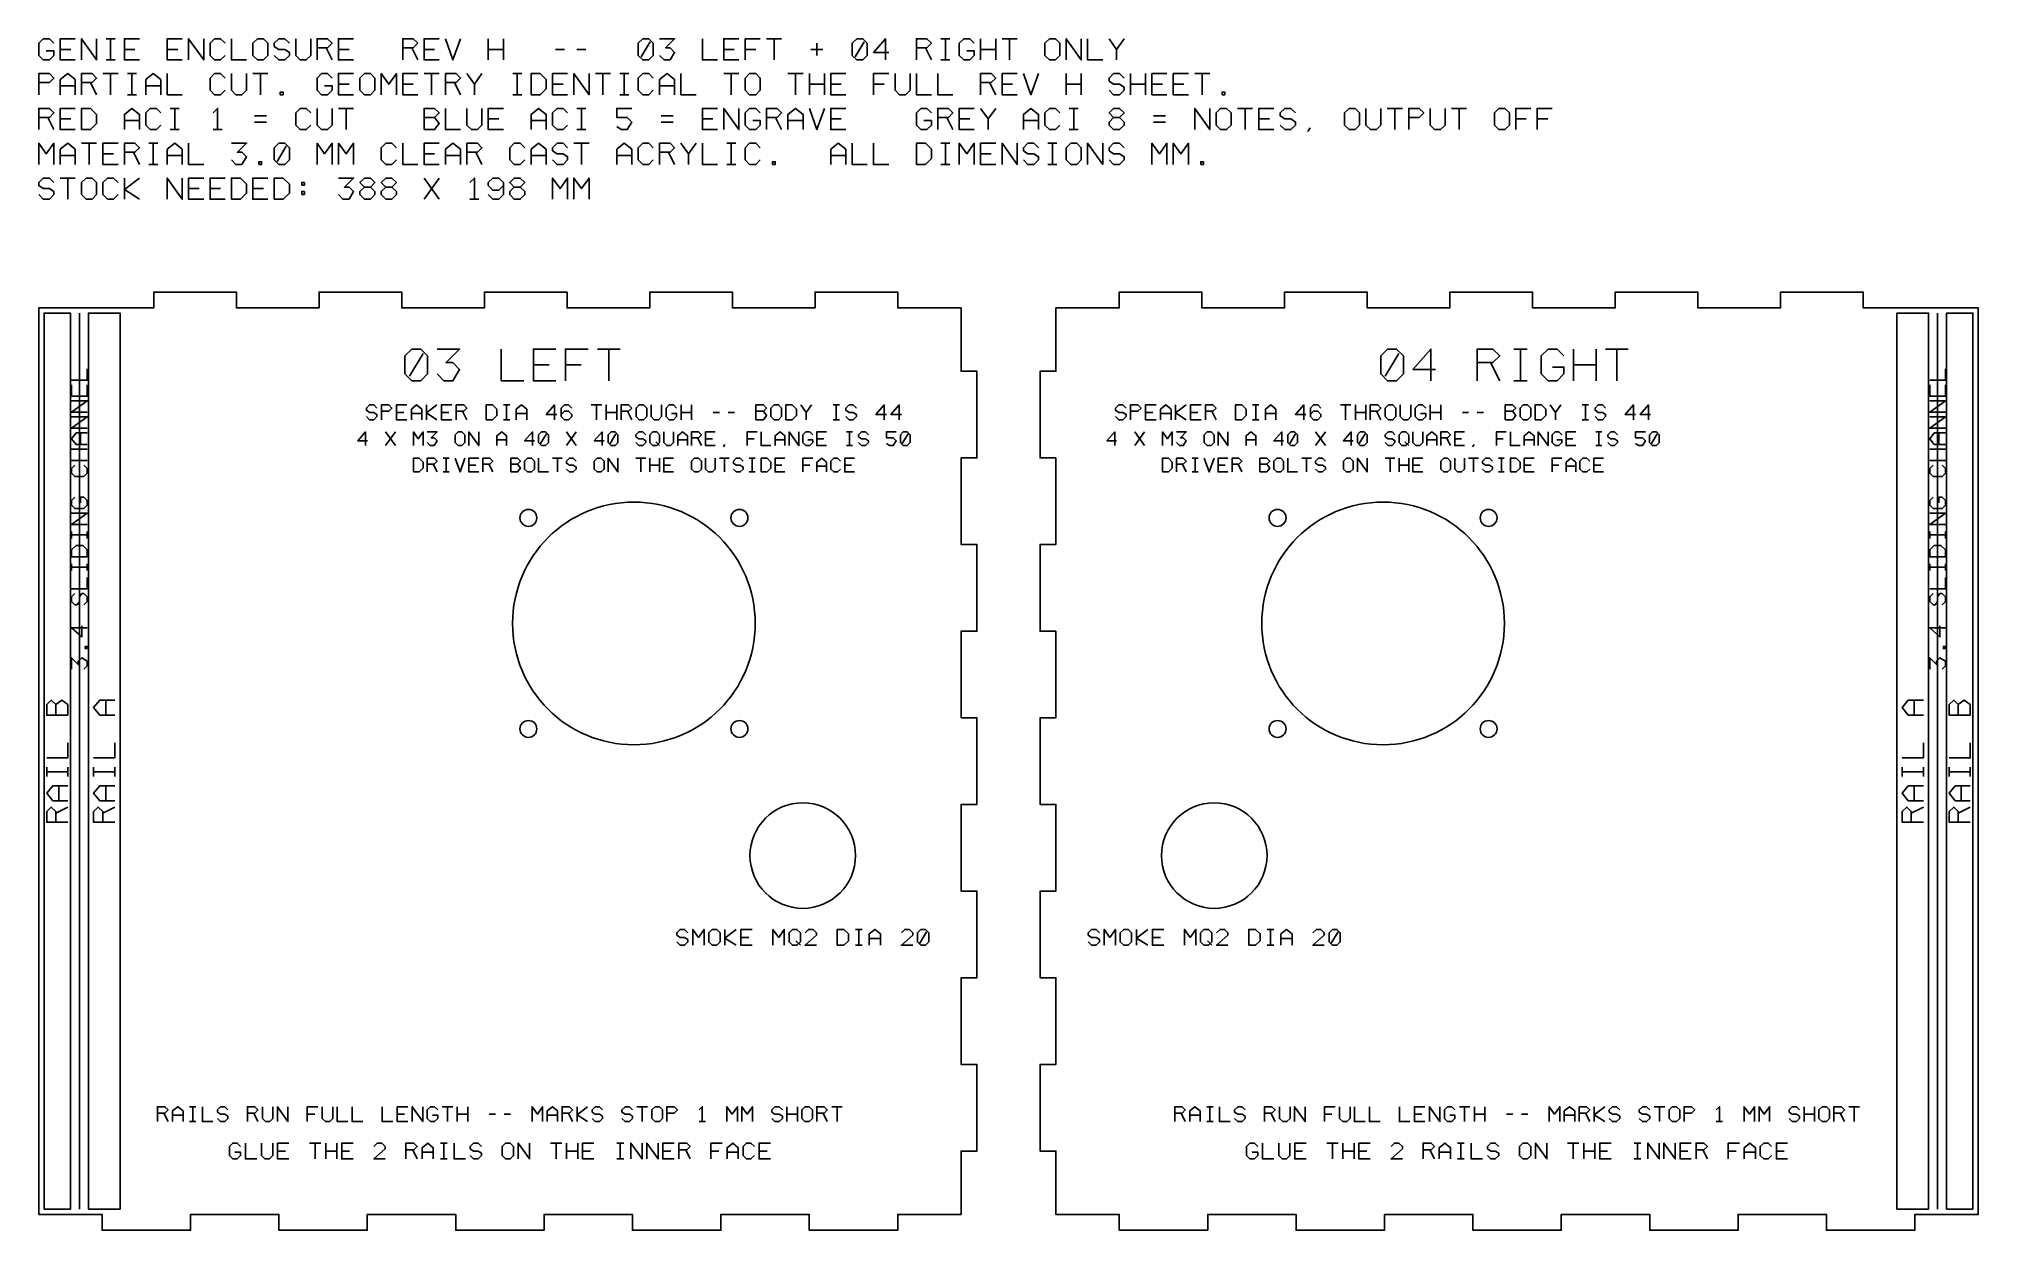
# Model space of a CAD drawing. Extents: x 10 to 378, y 10 to 236.
import ezdxf

# ---------------------------------------------------------------- set-up
doc = ezdxf.new("R2010")
doc.units = 0
for name, color, linetype in [('CUT', 1, 'Continuous'), ('ENGRAVE', 5, 'Continuous'), ('NOTES', 8, 'Continuous')]:
    doc.layers.add(name, color=color, linetype=linetype)

msp = doc.modelspace()

# ---------------------------------------------------------------- linework, layer by layer
at = {"layer": 'CUT', "color": 1}
for points in [[(10, 13), (22, 13), (22, 10), (38.76, 10), (38.76, 13), (55.51, 13), (55.51, 10), (72.27, 10), (72.27, 13), (89.02, 13), (89.02, 10), (105.78, 10), (105.78, 13), (122.53, 13), (122.53, 10), (139.29, 10), (139.29, 13), (156.04, 13), (156.04, 10), (172.8, 10), (172.8, 13), (184.8, 13), (184.8, 25), (187.8, 25), (187.8, 41.42), (184.8, 41.42), (184.8, 57.84), (187.8, 57.84), (187.8, 74.27), (184.8, 74.27), (184.8, 90.69), (187.8, 90.69), (187.8, 107.11), (184.8, 107.11), (184.8, 123.53), (187.8, 123.53), (187.8, 139.96), (184.8, 139.96), (184.8, 156.38), (187.8, 156.38), (187.8, 172.8), (184.8, 172.8), (184.8, 184.8), (172.8, 184.8), (172.8, 187.8), (157.13, 187.8), (157.13, 184.8), (141.47, 184.8), (141.47, 187.8), (125.8, 187.8), (125.8, 184.8), (110.13, 184.8), (110.13, 187.8), (94.47, 187.8), (94.47, 184.8), (78.8, 184.8), (78.8, 187.8), (63.13, 187.8), (63.13, 184.8), (47.47, 184.8), (47.47, 187.8), (31.8, 187.8), (31.8, 184.8), (10, 184.8)], [(202.8, 13), (214.8, 13), (214.8, 10), (231.56, 10), (231.56, 13), (248.31, 13), (248.31, 10), (265.07, 10), (265.07, 13), (281.82, 13), (281.82, 10), (298.58, 10), (298.58, 13), (315.33, 13), (315.33, 10), (332.09, 10), (332.09, 13), (348.84, 13), (348.84, 10), (365.6, 10), (365.6, 13), (377.6, 13), (377.6, 184.8), (355.8, 184.8), (355.8, 187.8), (340.13, 187.8), (340.13, 184.8), (324.47, 184.8), (324.47, 187.8), (308.8, 187.8), (308.8, 184.8), (293.13, 184.8), (293.13, 187.8), (277.47, 187.8), (277.47, 184.8), (261.8, 184.8), (261.8, 187.8), (246.13, 187.8), (246.13, 184.8), (230.47, 184.8), (230.47, 187.8), (214.8, 187.8), (214.8, 184.8), (202.8, 184.8), (202.8, 172.8), (199.8, 172.8), (199.8, 156.38), (202.8, 156.38), (202.8, 139.96), (199.8, 139.96), (199.8, 123.53), (202.8, 123.53), (202.8, 107.11), (199.8, 107.11), (199.8, 90.69), (202.8, 90.69), (202.8, 74.27), (199.8, 74.27), (199.8, 57.84), (202.8, 57.84), (202.8, 41.42), (199.8, 41.42), (199.8, 25), (202.8, 25)]]:
    msp.add_lwpolyline(points, close=True, dxfattribs=at)
for centre, radius in [((122.8, 125), 23), ((264.8, 125), 23), ((102.8, 145), 1.6), ((142.8, 145), 1.6), ((244.8, 145), 1.6), ((284.8, 145), 1.6), ((102.8, 105), 1.6), ((142.8, 105), 1.6), ((244.8, 105), 1.6), ((284.8, 105), 1.6), ((154.8, 81), 10), ((232.8, 81), 10)]:
    msp.add_circle(centre, radius, dxfattribs=at)
at = {"layer": 'ENGRAVE', "color": 5}
for points in [[(11, 14), (16, 14), (16, 183.8), (11, 183.8)], [(19.4, 14), (25.4, 14), (25.4, 183.8), (19.4, 183.8)], [(362.2, 14), (368.2, 14), (368.2, 183.8), (362.2, 183.8)], [(371.6, 14), (376.6, 14), (376.6, 183.8), (371.6, 183.8)]]:
    msp.add_lwpolyline(points, close=True, dxfattribs=at)
for points in [[(17.7, 14), (17.7, 183.8)], [(369.9, 14), (369.9, 183.8)], [(80.69, 177), (82.4, 177), (83.69, 175.71), (83.69, 172.29), (82.4, 171), (80.69, 171), (79.4, 172.29), (79.4, 175.71), (80.69, 177)], [(85.49, 177), (89.77, 177), (87.2, 174.43), (88.49, 174.43), (89.77, 173.14), (88.49, 171), (86.77, 171), (85.49, 172.29)], [(97.66, 177), (97.66, 171), (101.94, 171)], [(108.03, 177), (103.74, 177), (103.74, 171), (108.03, 171)], [(114.11, 177), (109.83, 177), (109.83, 171)], [(115.91, 177), (120.2, 177)], [(118.06, 177), (118.06, 171)], [(265.64, 177), (267.36, 177), (268.64, 175.71), (268.64, 172.29), (267.36, 171), (265.64, 171), (264.36, 172.29), (264.36, 175.71), (265.64, 177)], [(273.87, 171), (273.87, 177), (270.44, 173.14), (274.73, 173.14)], [(282.61, 171), (282.61, 177), (285.61, 177), (286.9, 175.71), (285.61, 174.43), (282.61, 174.43)], [(289.56, 177), (292.13, 177)], [(290.84, 177), (290.84, 171)], [(299.07, 175.71), (297.79, 177), (296.07, 177), (294.79, 175.71), (294.79, 172.29), (296.07, 171), (297.79, 171), (299.07, 172.29), (299.07, 173.57), (296.93, 173.57)], [(300.87, 177), (300.87, 171)], [(305.16, 177), (305.16, 171)], [(306.96, 177), (311.24, 177)], [(309.1, 177), (309.1, 171)], [(16.2, 171.11), (19.2, 171.11), (19.2, 173.26)], [(80.26, 171.86), (82.83, 176.14)], [(103.74, 174), (106.74, 174)], [(109.83, 174), (112.83, 174)], [(265.21, 171.86), (267.79, 176.14)], [(285.19, 174.43), (286.9, 171)], [(300.87, 174), (305.16, 174)], [(368.4, 171.11), (371.4, 171.11), (371.4, 173.26)], [(16.2, 170.21), (16.2, 168.07), (19.2, 168.07), (19.2, 170.21)], [(17.7, 168.07), (17.7, 169.57)], [(289.56, 171), (292.13, 171)], [(368.4, 170.21), (368.4, 168.07), (371.4, 168.07), (371.4, 170.21)], [(369.9, 168.07), (369.9, 169.57)], [(19.2, 165.03), (16.2, 165.03), (19.2, 167.17), (16.2, 167.17)], [(74.1, 165.8), (73.5, 166.4), (72.7, 166.4), (72.1, 165.8), (72.1, 165.4), (72.7, 165), (73.5, 165), (74.1, 164.6), (74.1, 164.2), (73.5, 163.6), (72.7, 163.6), (72.1, 164.2)], [(74.94, 163.6), (74.94, 166.4), (76.34, 166.4), (76.94, 165.8), (76.34, 165.2), (74.94, 165.2)], [(79.78, 166.4), (77.78, 166.4), (77.78, 163.6), (79.78, 163.6)], [(80.62, 163.6), (80.62, 165.6), (81.62, 166.4), (82.62, 165.6), (82.62, 163.6)], [(83.46, 166.4), (83.46, 163.6)], [(85.46, 166.4), (83.46, 164.88)], [(88.3, 166.4), (86.3, 166.4), (86.3, 163.6), (88.3, 163.6)], [(89.14, 163.6), (89.14, 166.4), (90.54, 166.4), (91.14, 165.8), (90.54, 165.2), (89.14, 165.2)], [(94.82, 163.6), (94.82, 166.4), (96.02, 166.4), (96.82, 165.6), (96.82, 164.4), (96.02, 163.6), (94.82, 163.6)], [(98.06, 166.4), (99.26, 166.4)], [(98.66, 166.4), (98.66, 163.6)], [(100.5, 163.6), (100.5, 165.6), (101.5, 166.4), (102.5, 165.6), (102.5, 163.6)], [(107.78, 163.6), (107.78, 166.4), (106.18, 164.6), (108.18, 164.6)], [(111.02, 165.8), (110.42, 166.4), (109.62, 166.4), (109.02, 165.8), (109.02, 164.2), (109.62, 163.6), (110.42, 163.6), (111.02, 164.2), (111.02, 164.6), (110.42, 165.2), (109.62, 165.2), (109.02, 164.6)], [(114.7, 166.4), (116.7, 166.4)], [(115.7, 166.4), (115.7, 163.6)], [(117.54, 166.4), (117.54, 163.6)], [(119.54, 166.4), (119.54, 163.6)], [(120.38, 163.6), (120.38, 166.4), (121.78, 166.4), (122.38, 165.8), (121.78, 165.2), (120.38, 165.2)], [(123.82, 166.4), (124.62, 166.4), (125.22, 165.8), (125.22, 164.2), (124.62, 163.6), (123.82, 163.6), (123.22, 164.2), (123.22, 165.8), (123.82, 166.4)], [(126.06, 166.4), (126.06, 164.2), (126.66, 163.6), (127.46, 163.6), (128.06, 164.2), (128.06, 166.4)], [(130.9, 165.8), (130.3, 166.4), (129.5, 166.4), (128.9, 165.8), (128.9, 164.2), (129.5, 163.6), (130.3, 163.6), (130.9, 164.2), (130.9, 164.8), (129.9, 164.8)], [(131.74, 166.4), (131.74, 163.6)], [(133.74, 166.4), (133.74, 163.6)], [(145.94, 163.6), (145.94, 166.4), (147.34, 166.4), (147.94, 165.8), (147.34, 165.2), (145.94, 165.2)], [(149.38, 166.4), (150.18, 166.4), (150.78, 165.8), (150.78, 164.2), (150.18, 163.6), (149.38, 163.6), (148.78, 164.2), (148.78, 165.8), (149.38, 166.4)], [(151.62, 163.6), (151.62, 166.4), (152.82, 166.4), (153.62, 165.6), (153.62, 164.4), (152.82, 163.6), (151.62, 163.6)], [(154.46, 166.4), (155.46, 165), (156.46, 166.4)], [(160.54, 166.4), (161.74, 166.4)], [(161.14, 166.4), (161.14, 163.6)], [(164.98, 165.8), (164.38, 166.4), (163.58, 166.4), (162.98, 165.8), (162.98, 165.4), (163.58, 165), (164.38, 165), (164.98, 164.6), (164.98, 164.2), (164.38, 163.6), (163.58, 163.6), (162.98, 164.2)], [(170.26, 163.6), (170.26, 166.4), (168.66, 164.6), (170.66, 164.6)], [(173.1, 163.6), (173.1, 166.4), (171.5, 164.6), (173.5, 164.6)], [(216.1, 165.8), (215.5, 166.4), (214.7, 166.4), (214.1, 165.8), (214.1, 165.4), (214.7, 165), (215.5, 165), (216.1, 164.6), (216.1, 164.2), (215.5, 163.6), (214.7, 163.6), (214.1, 164.2)], [(216.94, 163.6), (216.94, 166.4), (218.34, 166.4), (218.94, 165.8), (218.34, 165.2), (216.94, 165.2)], [(221.78, 166.4), (219.78, 166.4), (219.78, 163.6), (221.78, 163.6)], [(222.62, 163.6), (222.62, 165.6), (223.62, 166.4), (224.62, 165.6), (224.62, 163.6)], [(225.46, 166.4), (225.46, 163.6)], [(227.46, 166.4), (225.46, 164.88)], [(230.3, 166.4), (228.3, 166.4), (228.3, 163.6), (230.3, 163.6)], [(231.14, 163.6), (231.14, 166.4), (232.54, 166.4), (233.14, 165.8), (232.54, 165.2), (231.14, 165.2)], [(236.82, 163.6), (236.82, 166.4), (238.02, 166.4), (238.82, 165.6), (238.82, 164.4), (238.02, 163.6), (236.82, 163.6)], [(240.06, 166.4), (241.26, 166.4)], [(240.66, 166.4), (240.66, 163.6)], [(242.5, 163.6), (242.5, 165.6), (243.5, 166.4), (244.5, 165.6), (244.5, 163.6)], [(249.78, 163.6), (249.78, 166.4), (248.18, 164.6), (250.18, 164.6)], [(253.02, 165.8), (252.42, 166.4), (251.62, 166.4), (251.02, 165.8), (251.02, 164.2), (251.62, 163.6), (252.42, 163.6), (253.02, 164.2), (253.02, 164.6), (252.42, 165.2), (251.62, 165.2), (251.02, 164.6)], [(256.7, 166.4), (258.7, 166.4)], [(257.7, 166.4), (257.7, 163.6)], [(259.54, 166.4), (259.54, 163.6)], [(261.54, 166.4), (261.54, 163.6)], [(262.38, 163.6), (262.38, 166.4), (263.78, 166.4), (264.38, 165.8), (263.78, 165.2), (262.38, 165.2)], [(265.82, 166.4), (266.62, 166.4), (267.22, 165.8), (267.22, 164.2), (266.62, 163.6), (265.82, 163.6), (265.22, 164.2), (265.22, 165.8), (265.82, 166.4)], [(268.06, 166.4), (268.06, 164.2), (268.66, 163.6), (269.46, 163.6), (270.06, 164.2), (270.06, 166.4)], [(272.9, 165.8), (272.3, 166.4), (271.5, 166.4), (270.9, 165.8), (270.9, 164.2), (271.5, 163.6), (272.3, 163.6), (272.9, 164.2), (272.9, 164.8), (271.9, 164.8)], [(273.74, 166.4), (273.74, 163.6)], [(275.74, 166.4), (275.74, 163.6)], [(287.94, 163.6), (287.94, 166.4), (289.34, 166.4), (289.94, 165.8), (289.34, 165.2), (287.94, 165.2)], [(291.38, 166.4), (292.18, 166.4), (292.78, 165.8), (292.78, 164.2), (292.18, 163.6), (291.38, 163.6), (290.78, 164.2), (290.78, 165.8), (291.38, 166.4)], [(293.62, 163.6), (293.62, 166.4), (294.82, 166.4), (295.62, 165.6), (295.62, 164.4), (294.82, 163.6), (293.62, 163.6)], [(296.46, 166.4), (297.46, 165), (298.46, 166.4)], [(302.54, 166.4), (303.74, 166.4)], [(303.14, 166.4), (303.14, 163.6)], [(306.98, 165.8), (306.38, 166.4), (305.58, 166.4), (304.98, 165.8), (304.98, 165.4), (305.58, 165), (306.38, 165), (306.98, 164.6), (306.98, 164.2), (306.38, 163.6), (305.58, 163.6), (304.98, 164.2)], [(312.26, 163.6), (312.26, 166.4), (310.66, 164.6), (312.66, 164.6)], [(315.1, 163.6), (315.1, 166.4), (313.5, 164.6), (315.5, 164.6)], [(371.4, 165.03), (368.4, 165.03), (371.4, 167.17), (368.4, 167.17)], [(19.2, 161.99), (16.2, 161.99), (19.2, 164.13), (16.2, 164.13)], [(77.78, 165), (79.18, 165)], [(80.62, 164.8), (82.62, 164.8)], [(83.46, 164.88), (85.46, 163.6)], [(86.3, 165), (87.7, 165)], [(90.34, 165.2), (91.14, 163.6)], [(98.06, 163.6), (99.26, 163.6)], [(100.5, 164.8), (102.5, 164.8)], [(117.54, 165), (119.54, 165)], [(121.58, 165.2), (122.38, 163.6)], [(131.74, 165), (133.74, 165)], [(137.82, 165), (139.02, 165)], [(140.66, 165), (141.86, 165)], [(147.34, 165.2), (147.94, 164.4), (147.34, 163.6), (145.94, 163.6)], [(155.46, 165), (155.46, 163.6)], [(160.54, 163.6), (161.74, 163.6)], [(219.78, 165), (221.18, 165)], [(222.62, 164.8), (224.62, 164.8)], [(225.46, 164.88), (227.46, 163.6)], [(228.3, 165), (229.7, 165)], [(232.34, 165.2), (233.14, 163.6)], [(240.06, 163.6), (241.26, 163.6)], [(242.5, 164.8), (244.5, 164.8)], [(259.54, 165), (261.54, 165)], [(263.58, 165.2), (264.38, 163.6)], [(273.74, 165), (275.74, 165)], [(279.82, 165), (281.02, 165)], [(282.66, 165), (283.86, 165)], [(289.34, 165.2), (289.94, 164.4), (289.34, 163.6), (287.94, 163.6)], [(297.46, 165), (297.46, 163.6)], [(302.54, 163.6), (303.74, 163.6)], [(371.4, 161.99), (368.4, 161.99), (371.4, 164.13), (368.4, 164.13)], [(19.2, 158.94), (17.06, 158.94), (16.2, 160.01), (17.06, 161.09), (19.2, 161.09)], [(17.91, 158.94), (17.91, 161.09)], [(71.93, 158.7), (71.93, 161.3), (70.45, 159.63), (72.3, 159.63)], [(75.72, 161.3), (77.58, 158.7)], [(75.72, 158.7), (77.58, 161.3)], [(81, 158.7), (81, 161.3), (81.92, 160), (82.85, 161.3), (82.85, 158.7)], [(83.63, 161.3), (85.49, 161.3), (84.38, 160.19), (84.93, 160.19), (85.49, 159.63), (84.93, 158.7), (84.19, 158.7), (83.63, 159.26)], [(89.46, 161.3), (90.21, 161.3), (90.76, 160.74), (90.76, 159.26), (90.21, 158.7), (89.46, 158.7), (88.91, 159.26), (88.91, 160.74), (89.46, 161.3)], [(91.54, 158.7), (91.54, 161.3), (93.4, 158.7), (93.4, 161.3)], [(96.82, 158.7), (96.82, 160.56), (97.75, 161.3), (98.68, 160.56), (98.68, 158.7)], [(96.82, 159.81), (98.68, 159.81)], [(103.58, 158.7), (103.58, 161.3), (102.09, 159.63), (103.95, 159.63)], [(105.29, 161.3), (106.03, 161.3), (106.59, 160.74), (106.59, 159.26), (106.03, 158.7), (105.29, 158.7), (104.73, 159.26), (104.73, 160.74), (105.29, 161.3)], [(105.1, 159.07), (106.22, 160.93)], [(110, 161.3), (111.86, 158.7)], [(110, 158.7), (111.86, 161.3)], [(116.76, 158.7), (116.76, 161.3), (115.28, 159.63), (117.14, 159.63)], [(118.47, 161.3), (119.22, 161.3), (119.77, 160.74), (119.77, 159.26), (119.22, 158.7), (118.47, 158.7), (117.92, 159.26), (117.92, 160.74), (118.47, 161.3)], [(118.29, 159.07), (119.4, 160.93)], [(125.05, 160.74), (124.49, 161.3), (123.75, 161.3), (123.19, 160.74), (123.19, 160.37), (123.75, 160), (124.49, 160), (125.05, 159.63), (125.05, 159.26), (124.49, 158.7), (123.75, 158.7), (123.19, 159.26)], [(126.38, 161.3), (127.13, 161.3), (127.68, 160.74), (127.68, 159.26), (127.13, 158.7), (126.38, 158.7), (125.83, 159.26), (125.83, 160.74), (126.38, 161.3)], [(126.94, 159.44), (127.68, 158.7)], [(128.46, 161.3), (128.46, 159.26), (129.02, 158.7), (129.76, 158.7), (130.32, 159.26), (130.32, 161.3)], [(131.1, 158.7), (131.1, 160.56), (132.03, 161.3), (132.96, 160.56), (132.96, 158.7)], [(131.1, 159.81), (132.96, 159.81)], [(133.74, 158.7), (133.74, 161.3), (135.04, 161.3), (135.6, 160.74), (135.04, 160.19), (133.74, 160.19)], [(134.85, 160.19), (135.6, 158.7)], [(138.23, 161.3), (136.38, 161.3), (136.38, 158.7), (138.23, 158.7)], [(136.38, 160), (137.68, 160)], [(140.05, 158.92), (139.76, 158.48)], [(146.14, 161.3), (144.29, 161.3), (144.29, 158.7)], [(144.29, 160), (145.59, 160)], [(146.92, 161.3), (146.92, 158.7), (148.78, 158.7)], [(149.56, 158.7), (149.56, 160.56), (150.49, 161.3), (151.42, 160.56), (151.42, 158.7)], [(149.56, 159.81), (151.42, 159.81)], [(152.2, 158.7), (152.2, 161.3), (154.06, 158.7), (154.06, 161.3)], [(156.69, 160.74), (156.14, 161.3), (155.39, 161.3), (154.84, 160.74), (154.84, 159.26), (155.39, 158.7), (156.14, 158.7), (156.69, 159.26), (156.69, 159.81), (155.76, 159.81)], [(159.33, 161.3), (157.47, 161.3), (157.47, 158.7), (159.33, 158.7)], [(157.47, 160), (158.77, 160)], [(163.12, 161.3), (164.23, 161.3)], [(163.12, 158.7), (164.23, 158.7)], [(163.68, 161.3), (163.68, 158.7)], [(167.24, 160.74), (166.68, 161.3), (165.94, 161.3), (165.38, 160.74), (165.38, 160.37), (165.94, 160), (166.68, 160), (167.24, 159.63), (167.24, 159.26), (166.68, 158.7), (165.94, 158.7), (165.38, 159.26)], [(172.52, 161.3), (170.66, 161.3), (170.66, 160.19), (171.96, 160.19), (172.52, 159.63), (171.96, 158.7), (171.22, 158.7), (170.66, 159.07)], [(173.85, 161.3), (174.6, 161.3), (175.15, 160.74), (175.15, 159.26), (174.6, 158.7), (173.85, 158.7), (173.3, 159.26), (173.3, 160.74), (173.85, 161.3)], [(173.67, 159.07), (174.78, 160.93)], [(213.93, 158.7), (213.93, 161.3), (212.45, 159.63), (214.3, 159.63)], [(217.72, 161.3), (219.58, 158.7)], [(217.72, 158.7), (219.58, 161.3)], [(223, 158.7), (223, 161.3), (223.92, 160), (224.85, 161.3), (224.85, 158.7)], [(225.63, 161.3), (227.49, 161.3), (226.38, 160.19), (226.93, 160.19), (227.49, 159.63), (226.93, 158.7), (226.19, 158.7), (225.63, 159.26)], [(231.46, 161.3), (232.21, 161.3), (232.76, 160.74), (232.76, 159.26), (232.21, 158.7), (231.46, 158.7), (230.91, 159.26), (230.91, 160.74), (231.46, 161.3)], [(233.54, 158.7), (233.54, 161.3), (235.4, 158.7), (235.4, 161.3)], [(238.82, 158.7), (238.82, 160.56), (239.75, 161.3), (240.68, 160.56), (240.68, 158.7)], [(238.82, 159.81), (240.68, 159.81)], [(245.58, 158.7), (245.58, 161.3), (244.09, 159.63), (245.95, 159.63)], [(247.29, 161.3), (248.03, 161.3), (248.59, 160.74), (248.59, 159.26), (248.03, 158.7), (247.29, 158.7), (246.73, 159.26), (246.73, 160.74), (247.29, 161.3)], [(247.1, 159.07), (248.22, 160.93)], [(252, 161.3), (253.86, 158.7)], [(252, 158.7), (253.86, 161.3)], [(258.76, 158.7), (258.76, 161.3), (257.28, 159.63), (259.14, 159.63)], [(260.47, 161.3), (261.22, 161.3), (261.77, 160.74), (261.77, 159.26), (261.22, 158.7), (260.47, 158.7), (259.92, 159.26), (259.92, 160.74), (260.47, 161.3)], [(260.29, 159.07), (261.4, 160.93)], [(267.05, 160.74), (266.49, 161.3), (265.75, 161.3), (265.19, 160.74), (265.19, 160.37), (265.75, 160), (266.49, 160), (267.05, 159.63), (267.05, 159.26), (266.49, 158.7), (265.75, 158.7), (265.19, 159.26)], [(268.38, 161.3), (269.13, 161.3), (269.68, 160.74), (269.68, 159.26), (269.13, 158.7), (268.38, 158.7), (267.83, 159.26), (267.83, 160.74), (268.38, 161.3)], [(268.94, 159.44), (269.68, 158.7)], [(270.46, 161.3), (270.46, 159.26), (271.02, 158.7), (271.76, 158.7), (272.32, 159.26), (272.32, 161.3)], [(273.1, 158.7), (273.1, 160.56), (274.03, 161.3), (274.96, 160.56), (274.96, 158.7)], [(273.1, 159.81), (274.96, 159.81)], [(275.74, 158.7), (275.74, 161.3), (277.04, 161.3), (277.6, 160.74), (277.04, 160.19), (275.74, 160.19)], [(276.85, 160.19), (277.6, 158.7)], [(280.23, 161.3), (278.38, 161.3), (278.38, 158.7), (280.23, 158.7)], [(278.38, 160), (279.68, 160)], [(282.05, 158.92), (281.76, 158.48)], [(288.14, 161.3), (286.29, 161.3), (286.29, 158.7)], [(286.29, 160), (287.59, 160)], [(288.92, 161.3), (288.92, 158.7), (290.78, 158.7)], [(291.56, 158.7), (291.56, 160.56), (292.49, 161.3), (293.42, 160.56), (293.42, 158.7)], [(291.56, 159.81), (293.42, 159.81)], [(294.2, 158.7), (294.2, 161.3), (296.06, 158.7), (296.06, 161.3)], [(298.69, 160.74), (298.14, 161.3), (297.39, 161.3), (296.84, 160.74), (296.84, 159.26), (297.39, 158.7), (298.14, 158.7), (298.69, 159.26), (298.69, 159.81), (297.76, 159.81)], [(301.33, 161.3), (299.47, 161.3), (299.47, 158.7), (301.33, 158.7)], [(299.47, 160), (300.77, 160)], [(305.12, 161.3), (306.23, 161.3)], [(305.12, 158.7), (306.23, 158.7)], [(305.68, 161.3), (305.68, 158.7)], [(309.24, 160.74), (308.68, 161.3), (307.94, 161.3), (307.38, 160.74), (307.38, 160.37), (307.94, 160), (308.68, 160), (309.24, 159.63), (309.24, 159.26), (308.68, 158.7), (307.94, 158.7), (307.38, 159.26)], [(314.52, 161.3), (312.66, 161.3), (312.66, 160.19), (313.96, 160.19), (314.52, 159.63), (313.96, 158.7), (313.22, 158.7), (312.66, 159.07)], [(315.85, 161.3), (316.6, 161.3), (317.15, 160.74), (317.15, 159.26), (316.6, 158.7), (315.85, 158.7), (315.3, 159.26), (315.3, 160.74), (315.85, 161.3)], [(315.67, 159.07), (316.78, 160.93)], [(371.4, 158.94), (369.26, 158.94), (368.4, 160.01), (369.26, 161.09), (371.4, 161.09)], [(370.11, 158.94), (370.11, 161.09)], [(16.2, 158.04), (19.2, 158.04)], [(16.2, 155.9), (19.2, 155.9)], [(16.84, 155), (16.2, 154.36), (16.2, 153.5), (16.84, 152.86), (18.56, 152.86), (19.2, 153.5), (19.2, 154.36), (18.56, 155)], [(17.7, 155.9), (17.7, 158.04)], [(81, 153.7), (81, 156.3), (82.11, 156.3), (82.85, 155.56), (82.85, 154.44), (82.11, 153.7), (81, 153.7)], [(83.63, 153.7), (83.63, 156.3), (84.93, 156.3), (85.49, 155.74), (84.93, 155.19), (83.63, 155.19)], [(84.75, 155.19), (85.49, 153.7)], [(86.64, 156.3), (87.76, 156.3)], [(87.2, 156.3), (87.2, 153.7)], [(88.91, 156.3), (89.84, 153.7), (90.76, 156.3)], [(93.4, 156.3), (91.54, 156.3), (91.54, 153.7), (93.4, 153.7)], [(91.54, 155), (92.84, 155)], [(94.18, 153.7), (94.18, 156.3), (95.48, 156.3), (96.04, 155.74), (95.48, 155.19), (94.18, 155.19)], [(95.3, 155.19), (96.04, 153.7)], [(99.46, 153.7), (99.46, 156.3), (100.76, 156.3), (101.31, 155.74), (100.76, 155.19), (99.46, 155.19)], [(100.76, 155.19), (101.31, 154.44), (100.76, 153.7), (99.46, 153.7)], [(102.65, 156.3), (103.39, 156.3), (103.95, 155.74), (103.95, 154.26), (103.39, 153.7), (102.65, 153.7), (102.09, 154.26), (102.09, 155.74), (102.65, 156.3)], [(104.73, 156.3), (104.73, 153.7), (106.59, 153.7)], [(107.37, 156.3), (109.22, 156.3)], [(108.3, 156.3), (108.3, 153.7)], [(111.86, 155.74), (111.3, 156.3), (110.56, 156.3), (110, 155.74), (110, 155.37), (110.56, 155), (111.3, 155), (111.86, 154.63), (111.86, 154.26), (111.3, 153.7), (110.56, 153.7), (110, 154.26)], [(115.84, 156.3), (116.58, 156.3), (117.14, 155.74), (117.14, 154.26), (116.58, 153.7), (115.84, 153.7), (115.28, 154.26), (115.28, 155.74), (115.84, 156.3)], [(117.92, 153.7), (117.92, 156.3), (119.77, 153.7), (119.77, 156.3)], [(123.19, 156.3), (125.05, 156.3)], [(124.12, 156.3), (124.12, 153.7)], [(125.83, 156.3), (125.83, 153.7)], [(125.83, 155), (127.68, 155)], [(127.68, 156.3), (127.68, 153.7)], [(130.32, 156.3), (128.46, 156.3), (128.46, 153.7), (130.32, 153.7)], [(128.46, 155), (129.76, 155)], [(134.3, 156.3), (135.04, 156.3), (135.6, 155.74), (135.6, 154.26), (135.04, 153.7), (134.3, 153.7), (133.74, 154.26), (133.74, 155.74), (134.3, 156.3)], [(136.38, 156.3), (136.38, 154.26), (136.93, 153.7), (137.68, 153.7), (138.23, 154.26), (138.23, 156.3)], [(139.01, 156.3), (140.87, 156.3)], [(139.94, 156.3), (139.94, 153.7)], [(143.51, 155.74), (142.95, 156.3), (142.21, 156.3), (141.65, 155.74), (141.65, 155.37), (142.21, 155), (142.95, 155), (143.51, 154.63), (143.51, 154.26), (142.95, 153.7), (142.21, 153.7), (141.65, 154.26)], [(144.66, 156.3), (145.77, 156.3)], [(145.22, 156.3), (145.22, 153.7)], [(146.92, 153.7), (146.92, 156.3), (148.04, 156.3), (148.78, 155.56), (148.78, 154.44), (148.04, 153.7), (146.92, 153.7)], [(151.42, 156.3), (149.56, 156.3), (149.56, 153.7), (151.42, 153.7)], [(149.56, 155), (150.86, 155)], [(156.69, 156.3), (154.84, 156.3), (154.84, 153.7)], [(154.84, 155), (156.14, 155)], [(157.47, 153.7), (157.47, 155.56), (158.4, 156.3), (159.33, 155.56), (159.33, 153.7)], [(157.47, 154.81), (159.33, 154.81)], [(161.97, 155.74), (161.41, 156.3), (160.67, 156.3), (160.11, 155.74), (160.11, 154.26), (160.67, 153.7), (161.41, 153.7), (161.97, 154.26)], [(164.6, 156.3), (162.75, 156.3), (162.75, 153.7), (164.6, 153.7)], [(162.75, 155), (164.05, 155)], [(223, 153.7), (223, 156.3), (224.11, 156.3), (224.85, 155.56), (224.85, 154.44), (224.11, 153.7), (223, 153.7)], [(225.63, 153.7), (225.63, 156.3), (226.93, 156.3), (227.49, 155.74), (226.93, 155.19), (225.63, 155.19)], [(226.75, 155.19), (227.49, 153.7)], [(228.64, 156.3), (229.76, 156.3)], [(229.2, 156.3), (229.2, 153.7)], [(230.91, 156.3), (231.84, 153.7), (232.76, 156.3)], [(235.4, 156.3), (233.54, 156.3), (233.54, 153.7), (235.4, 153.7)], [(233.54, 155), (234.84, 155)], [(236.18, 153.7), (236.18, 156.3), (237.48, 156.3), (238.04, 155.74), (237.48, 155.19), (236.18, 155.19)], [(237.3, 155.19), (238.04, 153.7)], [(241.46, 153.7), (241.46, 156.3), (242.76, 156.3), (243.31, 155.74), (242.76, 155.19), (241.46, 155.19)], [(242.76, 155.19), (243.31, 154.44), (242.76, 153.7), (241.46, 153.7)], [(244.65, 156.3), (245.39, 156.3), (245.95, 155.74), (245.95, 154.26), (245.39, 153.7), (244.65, 153.7), (244.09, 154.26), (244.09, 155.74), (244.65, 156.3)], [(246.73, 156.3), (246.73, 153.7), (248.59, 153.7)], [(249.37, 156.3), (251.22, 156.3)], [(250.3, 156.3), (250.3, 153.7)], [(253.86, 155.74), (253.3, 156.3), (252.56, 156.3), (252, 155.74), (252, 155.37), (252.56, 155), (253.3, 155), (253.86, 154.63), (253.86, 154.26), (253.3, 153.7), (252.56, 153.7), (252, 154.26)], [(257.84, 156.3), (258.58, 156.3), (259.14, 155.74), (259.14, 154.26), (258.58, 153.7), (257.84, 153.7), (257.28, 154.26), (257.28, 155.74), (257.84, 156.3)], [(259.92, 153.7), (259.92, 156.3), (261.77, 153.7), (261.77, 156.3)], [(265.19, 156.3), (267.05, 156.3)], [(266.12, 156.3), (266.12, 153.7)], [(267.83, 156.3), (267.83, 153.7)], [(267.83, 155), (269.68, 155)], [(269.68, 156.3), (269.68, 153.7)], [(272.32, 156.3), (270.46, 156.3), (270.46, 153.7), (272.32, 153.7)], [(270.46, 155), (271.76, 155)], [(276.3, 156.3), (277.04, 156.3), (277.6, 155.74), (277.6, 154.26), (277.04, 153.7), (276.3, 153.7), (275.74, 154.26), (275.74, 155.74), (276.3, 156.3)], [(278.38, 156.3), (278.38, 154.26), (278.93, 153.7), (279.68, 153.7), (280.23, 154.26), (280.23, 156.3)], [(281.01, 156.3), (282.87, 156.3)], [(281.94, 156.3), (281.94, 153.7)], [(285.51, 155.74), (284.95, 156.3), (284.21, 156.3), (283.65, 155.74), (283.65, 155.37), (284.21, 155), (284.95, 155), (285.51, 154.63), (285.51, 154.26), (284.95, 153.7), (284.21, 153.7), (283.65, 154.26)], [(286.66, 156.3), (287.77, 156.3)], [(287.22, 156.3), (287.22, 153.7)], [(288.92, 153.7), (288.92, 156.3), (290.04, 156.3), (290.78, 155.56), (290.78, 154.44), (290.04, 153.7), (288.92, 153.7)], [(293.42, 156.3), (291.56, 156.3), (291.56, 153.7), (293.42, 153.7)], [(291.56, 155), (292.86, 155)], [(298.69, 156.3), (296.84, 156.3), (296.84, 153.7)], [(296.84, 155), (298.14, 155)], [(299.47, 153.7), (299.47, 155.56), (300.4, 156.3), (301.33, 155.56), (301.33, 153.7)], [(299.47, 154.81), (301.33, 154.81)], [(303.97, 155.74), (303.41, 156.3), (302.67, 156.3), (302.11, 155.74), (302.11, 154.26), (302.67, 153.7), (303.41, 153.7), (303.97, 154.26)], [(306.6, 156.3), (304.75, 156.3), (304.75, 153.7), (306.6, 153.7)], [(304.75, 155), (306.05, 155)], [(368.4, 158.04), (371.4, 158.04)], [(368.4, 155.9), (371.4, 155.9)], [(369.04, 155), (368.4, 154.36), (368.4, 153.5), (369.04, 152.86), (370.76, 152.86), (371.4, 153.5), (371.4, 154.36), (370.76, 155)], [(369.9, 155.9), (369.9, 158.04)], [(86.64, 153.7), (87.76, 153.7)], [(144.66, 153.7), (145.77, 153.7)], [(228.64, 153.7), (229.76, 153.7)], [(286.66, 153.7), (287.77, 153.7)], [(16.84, 148.91), (16.2, 148.27), (16.2, 147.41), (16.84, 146.77), (18.56, 146.77), (19.2, 147.41), (19.2, 148.27), (18.56, 148.91), (17.91, 148.91), (17.91, 147.84)], [(369.04, 148.91), (368.4, 148.27), (368.4, 147.41), (369.04, 146.77), (370.76, 146.77), (371.4, 147.41), (371.4, 148.27), (370.76, 148.91), (370.11, 148.91), (370.11, 147.84)], [(19.2, 143.73), (16.2, 143.73), (19.2, 145.87), (16.2, 145.87)], [(371.4, 143.73), (368.4, 143.73), (371.4, 145.87), (368.4, 145.87)], [(16.2, 141.11), (16.2, 142.4)], [(16.2, 141.76), (19.2, 141.76)], [(19.2, 137.64), (16.2, 137.64), (16.2, 138.93), (17.06, 139.79), (18.34, 139.79), (19.2, 138.93), (19.2, 137.64)], [(19.2, 141.11), (19.2, 142.4)], [(368.4, 141.11), (368.4, 142.4)], [(368.4, 141.76), (371.4, 141.76)], [(371.4, 137.64), (368.4, 137.64), (368.4, 138.93), (369.26, 139.79), (370.54, 139.79), (371.4, 138.93), (371.4, 137.64)], [(371.4, 141.11), (371.4, 142.4)], [(16.2, 135.03), (16.2, 136.31)], [(19.2, 135.03), (19.2, 136.31)], [(368.4, 135.03), (368.4, 136.31)], [(371.4, 135.03), (371.4, 136.31)], [(16.2, 135.67), (19.2, 135.67)], [(16.2, 131.56), (19.2, 131.56), (19.2, 133.7)], [(368.4, 135.67), (371.4, 135.67)], [(368.4, 131.56), (371.4, 131.56), (371.4, 133.7)], [(16.84, 130.66), (16.2, 130.01), (16.2, 129.16), (16.84, 128.51), (17.27, 128.51), (17.7, 129.16), (17.7, 130.01), (18.13, 130.66), (18.56, 130.66), (19.2, 130.01), (19.2, 129.16), (18.56, 128.51)], [(369.04, 130.66), (368.4, 130.01), (368.4, 129.16), (369.04, 128.51), (369.47, 128.51), (369.9, 129.16), (369.9, 130.01), (370.33, 130.66), (370.76, 130.66), (371.4, 130.01), (371.4, 129.16), (370.76, 128.51)], [(19.2, 124.14), (16.2, 124.14), (18.13, 122.43), (18.13, 124.57)], [(371.4, 124.14), (368.4, 124.14), (370.33, 122.43), (370.33, 124.57)], [(16.2, 116.34), (16.2, 118.49), (17.49, 117.2), (17.49, 117.84), (18.13, 118.49), (19.2, 117.84), (19.2, 116.99), (18.56, 116.34)], [(19.2, 120.24), (19.2, 120.63), (18.81, 120.63), (18.81, 120.24), (19.2, 120.24)], [(368.4, 116.34), (368.4, 118.49), (369.69, 117.2), (369.69, 117.84), (370.33, 118.49), (371.4, 117.84), (371.4, 116.99), (370.76, 116.34)], [(371.4, 120.24), (371.4, 120.63), (371.01, 120.63), (371.01, 120.24), (371.4, 120.24)], [(15.5, 107.61), (11.5, 107.61), (11.5, 109.61), (12.36, 110.47), (13.21, 109.61), (13.21, 107.61)], [(13.21, 109.61), (14.36, 110.47), (15.5, 109.61), (15.5, 107.61)], [(24.4, 107.61), (21.54, 107.61), (20.4, 109.04), (21.54, 110.47), (24.4, 110.47)], [(22.69, 107.61), (22.69, 110.47)], [(367.2, 107.61), (364.34, 107.61), (363.2, 109.04), (364.34, 110.47), (367.2, 110.47)], [(365.49, 107.61), (365.49, 110.47)], [(376.1, 107.61), (372.1, 107.61), (372.1, 109.61), (372.96, 110.47), (373.81, 109.61), (373.81, 107.61)], [(373.81, 109.61), (374.96, 110.47), (376.1, 109.61), (376.1, 107.61)], [(11.5, 99.5), (15.5, 99.5), (15.5, 102.36)], [(20.4, 99.5), (24.4, 99.5), (24.4, 102.36)], [(363.2, 99.5), (367.2, 99.5), (367.2, 102.36)], [(372.1, 99.5), (376.1, 99.5), (376.1, 102.36)], [(11.5, 96.01), (11.5, 97.73)], [(11.5, 96.87), (15.5, 96.87)], [(15.5, 96.01), (15.5, 97.73)], [(20.4, 96.01), (20.4, 97.73)], [(20.4, 96.87), (24.4, 96.87)], [(24.4, 96.01), (24.4, 97.73)], [(363.2, 96.01), (363.2, 97.73)], [(363.2, 96.87), (367.2, 96.87)], [(367.2, 96.01), (367.2, 97.73)], [(372.1, 96.01), (372.1, 97.73)], [(372.1, 96.87), (376.1, 96.87)], [(376.1, 96.01), (376.1, 97.73)], [(15.5, 91.39), (12.64, 91.39), (11.5, 92.81), (12.64, 94.24), (15.5, 94.24)], [(13.79, 91.39), (13.79, 94.24)], [(24.4, 91.39), (21.54, 91.39), (20.4, 92.81), (21.54, 94.24), (24.4, 94.24)], [(22.69, 91.39), (22.69, 94.24)], [(367.2, 91.39), (364.34, 91.39), (363.2, 92.81), (364.34, 94.24), (367.2, 94.24)], [(365.49, 91.39), (365.49, 94.24)], [(376.1, 91.39), (373.24, 91.39), (372.1, 92.81), (373.24, 94.24), (376.1, 94.24)], [(374.39, 91.39), (374.39, 94.24)], [(15.5, 87.33), (11.5, 87.33), (11.5, 89.33), (12.36, 90.19), (13.21, 89.33), (13.21, 87.33)], [(13.21, 89.04), (15.5, 90.19)], [(24.4, 87.33), (20.4, 87.33), (20.4, 89.33), (21.26, 90.19), (22.11, 89.33), (22.11, 87.33)], [(22.11, 89.04), (24.4, 90.19)], [(367.2, 87.33), (363.2, 87.33), (363.2, 89.33), (364.06, 90.19), (364.91, 89.33), (364.91, 87.33)], [(364.91, 89.04), (367.2, 90.19)], [(376.1, 87.33), (372.1, 87.33), (372.1, 89.33), (372.96, 90.19), (373.81, 89.33), (373.81, 87.33)], [(373.81, 89.04), (376.1, 90.19)], [(133.05, 66.36), (132.41, 67), (131.55, 67), (130.91, 66.36), (130.91, 65.93), (131.55, 65.5), (132.41, 65.5), (133.05, 65.07), (133.05, 64.64), (132.41, 64), (131.55, 64), (130.91, 64.64)], [(133.95, 64), (133.95, 67), (135.02, 65.5), (136.09, 67), (136.09, 64)], [(137.64, 67), (138.49, 67), (139.14, 66.36), (139.14, 64.64), (138.49, 64), (137.64, 64), (136.99, 64.64), (136.99, 66.36), (137.64, 67)], [(140.04, 67), (140.04, 64)], [(142.18, 67), (140.04, 65.37)], [(145.22, 67), (143.08, 67), (143.08, 64), (145.22, 64)], [(149.16, 64), (149.16, 67), (150.24, 65.5), (151.31, 67), (151.31, 64)], [(152.85, 67), (153.71, 67), (154.35, 66.36), (154.35, 64.64), (153.71, 64), (152.85, 64), (152.21, 64.64), (152.21, 66.36), (152.85, 67)], [(155.25, 66.36), (155.89, 67), (156.75, 67), (157.39, 66.36), (157.39, 65.93), (155.25, 64), (157.39, 64)], [(161.34, 64), (161.34, 67), (162.62, 67), (163.48, 66.14), (163.48, 64.86), (162.62, 64), (161.34, 64)], [(164.81, 67), (166.09, 67)], [(165.45, 67), (165.45, 64)], [(167.42, 64), (167.42, 66.14), (168.49, 67), (169.56, 66.14), (169.56, 64)], [(173.51, 66.36), (174.15, 67), (175.01, 67), (175.65, 66.36), (175.65, 65.93), (173.51, 64), (175.65, 64)], [(177.19, 67), (178.05, 67), (178.69, 66.36), (178.69, 64.64), (178.05, 64), (177.19, 64), (176.55, 64.64), (176.55, 66.36), (177.19, 67)], [(176.98, 64.43), (178.26, 66.57)], [(211.05, 66.36), (210.41, 67), (209.55, 67), (208.91, 66.36), (208.91, 65.93), (209.55, 65.5), (210.41, 65.5), (211.05, 65.07), (211.05, 64.64), (210.41, 64), (209.55, 64), (208.91, 64.64)], [(211.95, 64), (211.95, 67), (213.02, 65.5), (214.09, 67), (214.09, 64)], [(215.64, 67), (216.49, 67), (217.14, 66.36), (217.14, 64.64), (216.49, 64), (215.64, 64), (214.99, 64.64), (214.99, 66.36), (215.64, 67)], [(218.04, 67), (218.04, 64)], [(220.18, 67), (218.04, 65.37)], [(223.22, 67), (221.08, 67), (221.08, 64), (223.22, 64)], [(227.16, 64), (227.16, 67), (228.24, 65.5), (229.31, 67), (229.31, 64)], [(230.85, 67), (231.71, 67), (232.35, 66.36), (232.35, 64.64), (231.71, 64), (230.85, 64), (230.21, 64.64), (230.21, 66.36), (230.85, 67)], [(233.25, 66.36), (233.89, 67), (234.75, 67), (235.39, 66.36), (235.39, 65.93), (233.25, 64), (235.39, 64)], [(239.34, 64), (239.34, 67), (240.62, 67), (241.48, 66.14), (241.48, 64.86), (240.62, 64), (239.34, 64)], [(242.81, 67), (244.09, 67)], [(243.45, 67), (243.45, 64)], [(245.42, 64), (245.42, 66.14), (246.49, 67), (247.56, 66.14), (247.56, 64)], [(251.51, 66.36), (252.15, 67), (253.01, 67), (253.65, 66.36), (253.65, 65.93), (251.51, 64), (253.65, 64)], [(255.19, 67), (256.05, 67), (256.69, 66.36), (256.69, 64.64), (256.05, 64), (255.19, 64), (254.55, 64.64), (254.55, 66.36), (255.19, 67)], [(254.98, 64.43), (256.26, 66.57)], [(140.04, 65.37), (142.18, 64)], [(143.08, 65.5), (144.58, 65.5)], [(153.49, 64.86), (154.35, 64)], [(164.81, 64), (166.09, 64)], [(167.42, 65.29), (169.56, 65.29)], [(218.04, 65.37), (220.18, 64)], [(221.08, 65.5), (222.58, 65.5)], [(231.49, 64.86), (232.35, 64)], [(242.81, 64), (244.09, 64)], [(245.42, 65.29), (247.56, 65.29)], [(32.5, 30.6), (32.5, 33.4), (33.9, 33.4), (34.5, 32.8), (33.9, 32.2), (32.5, 32.2)], [(35.34, 30.6), (35.34, 32.6), (36.34, 33.4), (37.34, 32.6), (37.34, 30.6)], [(38.58, 33.4), (39.78, 33.4)], [(39.18, 33.4), (39.18, 30.6)], [(41.02, 33.4), (41.02, 30.6), (43.02, 30.6)], [(45.86, 32.8), (45.26, 33.4), (44.46, 33.4), (43.86, 32.8), (43.86, 32.4), (44.46, 32), (45.26, 32), (45.86, 31.6), (45.86, 31.2), (45.26, 30.6), (44.46, 30.6), (43.86, 31.2)], [(49.54, 30.6), (49.54, 33.4), (50.94, 33.4), (51.54, 32.8), (50.94, 32.2), (49.54, 32.2)], [(52.38, 33.4), (52.38, 31.2), (52.98, 30.6), (53.78, 30.6), (54.38, 31.2), (54.38, 33.4)], [(55.22, 30.6), (55.22, 33.4), (57.22, 30.6), (57.22, 33.4)], [(62.9, 33.4), (60.9, 33.4), (60.9, 30.6)], [(63.74, 33.4), (63.74, 31.2), (64.34, 30.6), (65.14, 30.6), (65.74, 31.2), (65.74, 33.4)], [(66.58, 33.4), (66.58, 30.6), (68.58, 30.6)], [(69.42, 33.4), (69.42, 30.6), (71.42, 30.6)], [(75.1, 33.4), (75.1, 30.6), (77.1, 30.6)], [(79.94, 33.4), (77.94, 33.4), (77.94, 30.6), (79.94, 30.6)], [(80.78, 30.6), (80.78, 33.4), (82.78, 30.6), (82.78, 33.4)], [(85.62, 32.8), (85.02, 33.4), (84.22, 33.4), (83.62, 32.8), (83.62, 31.2), (84.22, 30.6), (85.02, 30.6), (85.62, 31.2), (85.62, 31.8), (84.62, 31.8)], [(86.46, 33.4), (88.46, 33.4)], [(87.46, 33.4), (87.46, 30.6)], [(89.3, 33.4), (89.3, 30.6)], [(91.3, 33.4), (91.3, 30.6)], [(103.5, 30.6), (103.5, 33.4), (104.5, 32), (105.5, 33.4), (105.5, 30.6)], [(106.34, 30.6), (106.34, 32.6), (107.34, 33.4), (108.34, 32.6), (108.34, 30.6)], [(109.18, 30.6), (109.18, 33.4), (110.58, 33.4), (111.18, 32.8), (110.58, 32.2), (109.18, 32.2)], [(112.02, 33.4), (112.02, 30.6)], [(114.02, 33.4), (112.02, 31.88)], [(116.86, 32.8), (116.26, 33.4), (115.46, 33.4), (114.86, 32.8), (114.86, 32.4), (115.46, 32), (116.26, 32), (116.86, 31.6), (116.86, 31.2), (116.26, 30.6), (115.46, 30.6), (114.86, 31.2)], [(122.54, 32.8), (121.94, 33.4), (121.14, 33.4), (120.54, 32.8), (120.54, 32.4), (121.14, 32), (121.94, 32), (122.54, 31.6), (122.54, 31.2), (121.94, 30.6), (121.14, 30.6), (120.54, 31.2)], [(123.38, 33.4), (125.38, 33.4)], [(124.38, 33.4), (124.38, 30.6)], [(126.82, 33.4), (127.62, 33.4), (128.22, 32.8), (128.22, 31.2), (127.62, 30.6), (126.82, 30.6), (126.22, 31.2), (126.22, 32.8), (126.82, 33.4)], [(129.06, 30.6), (129.06, 33.4), (130.46, 33.4), (131.06, 32.8), (130.46, 32.2), (129.06, 32.2)], [(135.14, 32.8), (135.74, 33.4), (135.74, 30.6)], [(140.42, 30.6), (140.42, 33.4), (141.42, 32), (142.42, 33.4), (142.42, 30.6)], [(143.26, 30.6), (143.26, 33.4), (144.26, 32), (145.26, 33.4), (145.26, 30.6)], [(150.94, 32.8), (150.34, 33.4), (149.54, 33.4), (148.94, 32.8), (148.94, 32.4), (149.54, 32), (150.34, 32), (150.94, 31.6), (150.94, 31.2), (150.34, 30.6), (149.54, 30.6), (148.94, 31.2)], [(151.78, 33.4), (151.78, 30.6)], [(153.78, 33.4), (153.78, 30.6)], [(155.22, 33.4), (156.02, 33.4), (156.62, 32.8), (156.62, 31.2), (156.02, 30.6), (155.22, 30.6), (154.62, 31.2), (154.62, 32.8), (155.22, 33.4)], [(157.46, 30.6), (157.46, 33.4), (158.86, 33.4), (159.46, 32.8), (158.86, 32.2), (157.46, 32.2)], [(160.3, 33.4), (162.3, 33.4)], [(161.3, 33.4), (161.3, 30.6)], [(225.3, 30.6), (225.3, 33.4), (226.7, 33.4), (227.3, 32.8), (226.7, 32.2), (225.3, 32.2)], [(228.14, 30.6), (228.14, 32.6), (229.14, 33.4), (230.14, 32.6), (230.14, 30.6)], [(231.38, 33.4), (232.58, 33.4)], [(231.98, 33.4), (231.98, 30.6)], [(233.82, 33.4), (233.82, 30.6), (235.82, 30.6)], [(238.66, 32.8), (238.06, 33.4), (237.26, 33.4), (236.66, 32.8), (236.66, 32.4), (237.26, 32), (238.06, 32), (238.66, 31.6), (238.66, 31.2), (238.06, 30.6), (237.26, 30.6), (236.66, 31.2)], [(242.34, 30.6), (242.34, 33.4), (243.74, 33.4), (244.34, 32.8), (243.74, 32.2), (242.34, 32.2)], [(245.18, 33.4), (245.18, 31.2), (245.78, 30.6), (246.58, 30.6), (247.18, 31.2), (247.18, 33.4)], [(248.02, 30.6), (248.02, 33.4), (250.02, 30.6), (250.02, 33.4)], [(255.7, 33.4), (253.7, 33.4), (253.7, 30.6)], [(256.54, 33.4), (256.54, 31.2), (257.14, 30.6), (257.94, 30.6), (258.54, 31.2), (258.54, 33.4)], [(259.38, 33.4), (259.38, 30.6), (261.38, 30.6)], [(262.22, 33.4), (262.22, 30.6), (264.22, 30.6)], [(267.9, 33.4), (267.9, 30.6), (269.9, 30.6)], [(272.74, 33.4), (270.74, 33.4), (270.74, 30.6), (272.74, 30.6)], [(273.58, 30.6), (273.58, 33.4), (275.58, 30.6), (275.58, 33.4)], [(278.42, 32.8), (277.82, 33.4), (277.02, 33.4), (276.42, 32.8), (276.42, 31.2), (277.02, 30.6), (277.82, 30.6), (278.42, 31.2), (278.42, 31.8), (277.42, 31.8)], [(279.26, 33.4), (281.26, 33.4)], [(280.26, 33.4), (280.26, 30.6)], [(282.1, 33.4), (282.1, 30.6)], [(284.1, 33.4), (284.1, 30.6)], [(296.3, 30.6), (296.3, 33.4), (297.3, 32), (298.3, 33.4), (298.3, 30.6)], [(299.14, 30.6), (299.14, 32.6), (300.14, 33.4), (301.14, 32.6), (301.14, 30.6)], [(301.98, 30.6), (301.98, 33.4), (303.38, 33.4), (303.98, 32.8), (303.38, 32.2), (301.98, 32.2)], [(304.82, 33.4), (304.82, 30.6)], [(306.82, 33.4), (304.82, 31.88)], [(309.66, 32.8), (309.06, 33.4), (308.26, 33.4), (307.66, 32.8), (307.66, 32.4), (308.26, 32), (309.06, 32), (309.66, 31.6), (309.66, 31.2), (309.06, 30.6), (308.26, 30.6), (307.66, 31.2)], [(315.34, 32.8), (314.74, 33.4), (313.94, 33.4), (313.34, 32.8), (313.34, 32.4), (313.94, 32), (314.74, 32), (315.34, 31.6), (315.34, 31.2), (314.74, 30.6), (313.94, 30.6), (313.34, 31.2)], [(316.18, 33.4), (318.18, 33.4)], [(317.18, 33.4), (317.18, 30.6)], [(319.62, 33.4), (320.42, 33.4), (321.02, 32.8), (321.02, 31.2), (320.42, 30.6), (319.62, 30.6), (319.02, 31.2), (319.02, 32.8), (319.62, 33.4)], [(321.86, 30.6), (321.86, 33.4), (323.26, 33.4), (323.86, 32.8), (323.26, 32.2), (321.86, 32.2)], [(327.94, 32.8), (328.54, 33.4), (328.54, 30.6)], [(333.22, 30.6), (333.22, 33.4), (334.22, 32), (335.22, 33.4), (335.22, 30.6)], [(336.06, 30.6), (336.06, 33.4), (337.06, 32), (338.06, 33.4), (338.06, 30.6)], [(343.74, 32.8), (343.14, 33.4), (342.34, 33.4), (341.74, 32.8), (341.74, 32.4), (342.34, 32), (343.14, 32), (343.74, 31.6), (343.74, 31.2), (343.14, 30.6), (342.34, 30.6), (341.74, 31.2)], [(344.58, 33.4), (344.58, 30.6)], [(346.58, 33.4), (346.58, 30.6)], [(348.02, 33.4), (348.82, 33.4), (349.42, 32.8), (349.42, 31.2), (348.82, 30.6), (348.02, 30.6), (347.42, 31.2), (347.42, 32.8), (348.02, 33.4)], [(350.26, 30.6), (350.26, 33.4), (351.66, 33.4), (352.26, 32.8), (351.66, 32.2), (350.26, 32.2)], [(353.1, 33.4), (355.1, 33.4)], [(354.1, 33.4), (354.1, 30.6)], [(33.7, 32.2), (34.5, 30.6)], [(35.34, 31.8), (37.34, 31.8)], [(38.58, 30.6), (39.78, 30.6)], [(50.74, 32.2), (51.54, 30.6)], [(60.9, 32), (62.3, 32)], [(77.94, 32), (79.34, 32)], [(89.3, 32), (91.3, 32)], [(95.38, 32), (96.58, 32)], [(98.22, 32), (99.42, 32)], [(106.34, 31.8), (108.34, 31.8)], [(110.38, 32.2), (111.18, 30.6)], [(112.02, 31.88), (114.02, 30.6)], [(135.14, 30.6), (136.34, 30.6)], [(151.78, 32), (153.78, 32)], [(158.66, 32.2), (159.46, 30.6)], [(226.5, 32.2), (227.3, 30.6)], [(228.14, 31.8), (230.14, 31.8)], [(231.38, 30.6), (232.58, 30.6)], [(243.54, 32.2), (244.34, 30.6)], [(253.7, 32), (255.1, 32)], [(270.74, 32), (272.14, 32)], [(282.1, 32), (284.1, 32)], [(288.18, 32), (289.38, 32)], [(291.02, 32), (292.22, 32)], [(299.14, 31.8), (301.14, 31.8)], [(303.18, 32.2), (303.98, 30.6)], [(304.82, 31.88), (306.82, 30.6)], [(327.94, 30.6), (329.14, 30.6)], [(344.58, 32), (346.58, 32)], [(351.46, 32.2), (352.26, 30.6)], [(48.26, 25.86), (47.62, 26.5), (46.76, 26.5), (46.12, 25.86), (46.12, 24.14), (46.76, 23.5), (47.62, 23.5), (48.26, 24.14), (48.26, 24.79), (47.19, 24.79)], [(49.16, 26.5), (49.16, 23.5), (51.31, 23.5)], [(52.21, 26.5), (52.21, 24.14), (52.85, 23.5), (53.71, 23.5), (54.35, 24.14), (54.35, 26.5)], [(57.39, 26.5), (55.25, 26.5), (55.25, 23.5), (57.39, 23.5)], [(61.34, 26.5), (63.48, 26.5)], [(62.41, 26.5), (62.41, 23.5)], [(64.38, 26.5), (64.38, 23.5)], [(66.52, 26.5), (66.52, 23.5)], [(69.56, 26.5), (67.42, 26.5), (67.42, 23.5), (69.56, 23.5)], [(73.51, 25.86), (74.15, 26.5), (75.01, 26.5), (75.65, 25.86), (75.65, 25.43), (73.51, 23.5), (75.65, 23.5)], [(79.59, 23.5), (79.59, 26.5), (81.09, 26.5), (81.74, 25.86), (81.09, 25.21), (79.59, 25.21)], [(82.64, 23.5), (82.64, 25.64), (83.71, 26.5), (84.78, 25.64), (84.78, 23.5)], [(86.11, 26.5), (87.39, 26.5)], [(86.75, 26.5), (86.75, 23.5)], [(88.72, 26.5), (88.72, 23.5), (90.86, 23.5)], [(93.91, 25.86), (93.26, 26.5), (92.41, 26.5), (91.76, 25.86), (91.76, 25.43), (92.41, 25), (93.26, 25), (93.91, 24.57), (93.91, 24.14), (93.26, 23.5), (92.41, 23.5), (91.76, 24.14)], [(98.49, 26.5), (99.35, 26.5), (99.99, 25.86), (99.99, 24.14), (99.35, 23.5), (98.49, 23.5), (97.85, 24.14), (97.85, 25.86), (98.49, 26.5)], [(100.89, 23.5), (100.89, 26.5), (103.04, 23.5), (103.04, 26.5)], [(106.98, 26.5), (109.12, 26.5)], [(108.05, 26.5), (108.05, 23.5)], [(110.02, 26.5), (110.02, 23.5)], [(112.16, 26.5), (112.16, 23.5)], [(115.21, 26.5), (113.06, 26.5), (113.06, 23.5), (115.21, 23.5)], [(119.58, 26.5), (120.86, 26.5)], [(120.22, 26.5), (120.22, 23.5)], [(122.19, 23.5), (122.19, 26.5), (124.34, 23.5), (124.34, 26.5)], [(125.24, 23.5), (125.24, 26.5), (127.38, 23.5), (127.38, 26.5)], [(130.42, 26.5), (128.28, 26.5), (128.28, 23.5), (130.42, 23.5)], [(131.32, 23.5), (131.32, 26.5), (132.82, 26.5), (133.46, 25.86), (132.82, 25.21), (131.32, 25.21)], [(139.55, 26.5), (137.41, 26.5), (137.41, 23.5)], [(140.45, 23.5), (140.45, 25.64), (141.52, 26.5), (142.59, 25.64), (142.59, 23.5)], [(145.64, 25.86), (144.99, 26.5), (144.14, 26.5), (143.49, 25.86), (143.49, 24.14), (144.14, 23.5), (144.99, 23.5), (145.64, 24.14)], [(148.68, 26.5), (146.54, 26.5), (146.54, 23.5), (148.68, 23.5)], [(241.06, 25.86), (240.42, 26.5), (239.56, 26.5), (238.92, 25.86), (238.92, 24.14), (239.56, 23.5), (240.42, 23.5), (241.06, 24.14), (241.06, 24.79), (239.99, 24.79)], [(241.96, 26.5), (241.96, 23.5), (244.11, 23.5)], [(245.01, 26.5), (245.01, 24.14), (245.65, 23.5), (246.51, 23.5), (247.15, 24.14), (247.15, 26.5)], [(250.19, 26.5), (248.05, 26.5), (248.05, 23.5), (250.19, 23.5)], [(254.14, 26.5), (256.28, 26.5)], [(255.21, 26.5), (255.21, 23.5)], [(257.18, 26.5), (257.18, 23.5)], [(259.32, 26.5), (259.32, 23.5)], [(262.36, 26.5), (260.22, 26.5), (260.22, 23.5), (262.36, 23.5)], [(266.31, 25.86), (266.95, 26.5), (267.81, 26.5), (268.45, 25.86), (268.45, 25.43), (266.31, 23.5), (268.45, 23.5)], [(272.39, 23.5), (272.39, 26.5), (273.89, 26.5), (274.54, 25.86), (273.89, 25.21), (272.39, 25.21)], [(275.44, 23.5), (275.44, 25.64), (276.51, 26.5), (277.58, 25.64), (277.58, 23.5)], [(278.91, 26.5), (280.19, 26.5)], [(279.55, 26.5), (279.55, 23.5)], [(281.52, 26.5), (281.52, 23.5), (283.66, 23.5)], [(286.71, 25.86), (286.06, 26.5), (285.21, 26.5), (284.56, 25.86), (284.56, 25.43), (285.21, 25), (286.06, 25), (286.71, 24.57), (286.71, 24.14), (286.06, 23.5), (285.21, 23.5), (284.56, 24.14)], [(291.29, 26.5), (292.15, 26.5), (292.79, 25.86), (292.79, 24.14), (292.15, 23.5), (291.29, 23.5), (290.65, 24.14), (290.65, 25.86), (291.29, 26.5)], [(293.69, 23.5), (293.69, 26.5), (295.84, 23.5), (295.84, 26.5)], [(299.78, 26.5), (301.92, 26.5)], [(300.85, 26.5), (300.85, 23.5)], [(302.82, 26.5), (302.82, 23.5)], [(304.96, 26.5), (304.96, 23.5)], [(308.01, 26.5), (305.86, 26.5), (305.86, 23.5), (308.01, 23.5)], [(312.38, 26.5), (313.66, 26.5)], [(313.02, 26.5), (313.02, 23.5)], [(314.99, 23.5), (314.99, 26.5), (317.14, 23.5), (317.14, 26.5)], [(318.04, 23.5), (318.04, 26.5), (320.18, 23.5), (320.18, 26.5)], [(323.22, 26.5), (321.08, 26.5), (321.08, 23.5), (323.22, 23.5)], [(324.12, 23.5), (324.12, 26.5), (325.62, 26.5), (326.26, 25.86), (325.62, 25.21), (324.12, 25.21)], [(332.35, 26.5), (330.21, 26.5), (330.21, 23.5)], [(333.25, 23.5), (333.25, 25.64), (334.32, 26.5), (335.39, 25.64), (335.39, 23.5)], [(338.44, 25.86), (337.79, 26.5), (336.94, 26.5), (336.29, 25.86), (336.29, 24.14), (336.94, 23.5), (337.79, 23.5), (338.44, 24.14)], [(341.48, 26.5), (339.34, 26.5), (339.34, 23.5), (341.48, 23.5)], [(55.25, 25), (56.75, 25)], [(64.38, 25), (66.52, 25)], [(67.42, 25), (68.92, 25)], [(80.88, 25.21), (81.74, 23.5)], [(82.64, 24.79), (84.78, 24.79)], [(86.11, 23.5), (87.39, 23.5)], [(110.02, 25), (112.16, 25)], [(113.06, 25), (114.56, 25)], [(119.58, 23.5), (120.86, 23.5)], [(128.28, 25), (129.78, 25)], [(132.61, 25.21), (133.46, 23.5)], [(137.41, 25), (138.91, 25)], [(140.45, 24.79), (142.59, 24.79)], [(146.54, 25), (148.04, 25)], [(248.05, 25), (249.55, 25)], [(257.18, 25), (259.32, 25)], [(260.22, 25), (261.72, 25)], [(273.68, 25.21), (274.54, 23.5)], [(275.44, 24.79), (277.58, 24.79)], [(278.91, 23.5), (280.19, 23.5)], [(302.82, 25), (304.96, 25)], [(305.86, 25), (307.36, 25)], [(312.38, 23.5), (313.66, 23.5)], [(321.08, 25), (322.58, 25)], [(325.41, 25.21), (326.26, 23.5)], [(330.21, 25), (331.71, 25)], [(333.25, 24.79), (335.39, 24.79)], [(339.34, 25), (340.84, 25)]]:
    msp.add_lwpolyline(points, dxfattribs=at)
at = {"layer": 'NOTES', "color": 8}
for points in [[(12.86, 234.94), (12, 235.8), (10.86, 235.8), (10, 234.94), (10, 232.66), (10.86, 231.8), (12, 231.8), (12.86, 232.66), (12.86, 233.51), (11.43, 233.51)], [(16.91, 235.8), (14.06, 235.8), (14.06, 231.8), (16.91, 231.8)], [(18.11, 231.8), (18.11, 235.8), (20.97, 231.8), (20.97, 235.8)], [(22.74, 235.8), (24.46, 235.8)], [(23.6, 235.8), (23.6, 231.8)], [(29.09, 235.8), (26.23, 235.8), (26.23, 231.8), (29.09, 231.8)], [(37.2, 235.8), (34.34, 235.8), (34.34, 231.8), (37.2, 231.8)], [(38.4, 231.8), (38.4, 235.8), (41.26, 231.8), (41.26, 235.8)], [(45.31, 234.94), (44.46, 235.8), (43.31, 235.8), (42.46, 234.94), (42.46, 232.66), (43.31, 231.8), (44.46, 231.8), (45.31, 232.66)], [(46.51, 235.8), (46.51, 231.8), (49.37, 231.8)], [(51.43, 235.8), (52.57, 235.8), (53.43, 234.94), (53.43, 232.66), (52.57, 231.8), (51.43, 231.8), (50.57, 232.66), (50.57, 234.94), (51.43, 235.8)], [(57.49, 234.94), (56.63, 235.8), (55.49, 235.8), (54.63, 234.94), (54.63, 234.37), (55.49, 233.8), (56.63, 233.8), (57.49, 233.23), (57.49, 232.66), (56.63, 231.8), (55.49, 231.8), (54.63, 232.66)], [(58.69, 235.8), (58.69, 232.66), (59.54, 231.8), (60.69, 231.8), (61.54, 232.66), (61.54, 235.8)], [(62.74, 231.8), (62.74, 235.8), (64.74, 235.8), (65.6, 234.94), (64.74, 234.09), (62.74, 234.09)], [(69.66, 235.8), (66.8, 235.8), (66.8, 231.8), (69.66, 231.8)], [(78.97, 231.8), (78.97, 235.8), (80.97, 235.8), (81.83, 234.94), (80.97, 234.09), (78.97, 234.09)], [(85.89, 235.8), (83.03, 235.8), (83.03, 231.8), (85.89, 231.8)], [(87.09, 235.8), (88.51, 231.8), (89.94, 235.8)], [(95.2, 235.8), (95.2, 231.8)], [(98.06, 235.8), (98.06, 231.8)], [(124.46, 235.8), (125.6, 235.8), (126.46, 234.94), (126.46, 232.66), (125.6, 231.8), (124.46, 231.8), (123.6, 232.66), (123.6, 234.94), (124.46, 235.8)], [(127.66, 235.8), (130.51, 235.8), (128.8, 234.09), (129.66, 234.09), (130.51, 233.23), (129.66, 231.8), (128.51, 231.8), (127.66, 232.66)], [(135.77, 235.8), (135.77, 231.8), (138.63, 231.8)], [(142.69, 235.8), (139.83, 235.8), (139.83, 231.8), (142.69, 231.8)], [(146.74, 235.8), (143.89, 235.8), (143.89, 231.8)], [(147.94, 235.8), (150.8, 235.8)], [(149.37, 235.8), (149.37, 231.8)], [(165.03, 235.8), (166.17, 235.8), (167.03, 234.94), (167.03, 232.66), (166.17, 231.8), (165.03, 231.8), (164.17, 232.66), (164.17, 234.94), (165.03, 235.8)], [(170.51, 231.8), (170.51, 235.8), (168.23, 233.23), (171.09, 233.23)], [(176.34, 231.8), (176.34, 235.8), (178.34, 235.8), (179.2, 234.94), (178.34, 234.09), (176.34, 234.09)], [(180.97, 235.8), (182.69, 235.8)], [(181.83, 235.8), (181.83, 231.8)], [(187.31, 234.94), (186.46, 235.8), (185.31, 235.8), (184.46, 234.94), (184.46, 232.66), (185.31, 231.8), (186.46, 231.8), (187.31, 232.66), (187.31, 233.51), (185.89, 233.51)], [(188.51, 235.8), (188.51, 231.8)], [(191.37, 235.8), (191.37, 231.8)], [(192.57, 235.8), (195.43, 235.8)], [(194, 235.8), (194, 231.8)], [(201.54, 235.8), (202.69, 235.8), (203.54, 234.94), (203.54, 232.66), (202.69, 231.8), (201.54, 231.8), (200.69, 232.66), (200.69, 234.94), (201.54, 235.8)], [(204.74, 231.8), (204.74, 235.8), (207.6, 231.8), (207.6, 235.8)], [(208.8, 235.8), (208.8, 231.8), (211.66, 231.8)], [(212.86, 235.8), (214.29, 233.8), (215.71, 235.8)], [(14.06, 233.8), (16.06, 233.8)], [(22.74, 231.8), (24.46, 231.8)], [(26.23, 233.8), (28.23, 233.8)], [(34.34, 233.8), (36.34, 233.8)], [(64.46, 234.09), (65.6, 231.8)], [(66.8, 233.8), (68.8, 233.8)], [(80.69, 234.09), (81.83, 231.8)], [(83.03, 233.8), (85.03, 233.8)], [(95.2, 233.8), (98.06, 233.8)], [(107.94, 233.8), (109.66, 233.8)], [(112, 233.8), (113.71, 233.8)], [(124.17, 232.37), (125.89, 235.23)], [(139.83, 233.8), (141.83, 233.8)], [(143.89, 233.8), (145.89, 233.8)], [(156.34, 233.8), (158.63, 233.8)], [(157.49, 234.94), (157.49, 232.66)], [(164.74, 232.37), (166.46, 235.23)], [(178.06, 234.09), (179.2, 231.8)], [(180.97, 231.8), (182.69, 231.8)], [(188.51, 233.8), (191.37, 233.8)], [(214.29, 233.8), (214.29, 231.8)], [(10, 225.2), (10, 229.2), (12, 229.2), (12.86, 228.34), (12, 227.49), (10, 227.49)], [(14.06, 225.2), (14.06, 228.06), (15.49, 229.2), (16.91, 228.06), (16.91, 225.2)], [(18.11, 225.2), (18.11, 229.2), (20.11, 229.2), (20.97, 228.34), (20.11, 227.49), (18.11, 227.49)], [(22.17, 229.2), (25.03, 229.2)], [(23.6, 229.2), (23.6, 225.2)], [(26.8, 229.2), (28.51, 229.2)], [(27.66, 229.2), (27.66, 225.2)], [(30.29, 225.2), (30.29, 228.06), (31.71, 229.2), (33.14, 228.06), (33.14, 225.2)], [(34.34, 229.2), (34.34, 225.2), (37.2, 225.2)], [(45.31, 228.34), (44.46, 229.2), (43.31, 229.2), (42.46, 228.34), (42.46, 226.06), (43.31, 225.2), (44.46, 225.2), (45.31, 226.06)], [(46.51, 229.2), (46.51, 226.06), (47.37, 225.2), (48.51, 225.2), (49.37, 226.06), (49.37, 229.2)], [(50.57, 229.2), (53.43, 229.2)], [(52, 229.2), (52, 225.2)], [(65.6, 228.34), (64.74, 229.2), (63.6, 229.2), (62.74, 228.34), (62.74, 226.06), (63.6, 225.2), (64.74, 225.2), (65.6, 226.06), (65.6, 226.91), (64.17, 226.91)], [(69.66, 229.2), (66.8, 229.2), (66.8, 225.2), (69.66, 225.2)], [(71.71, 229.2), (72.86, 229.2), (73.71, 228.34), (73.71, 226.06), (72.86, 225.2), (71.71, 225.2), (70.86, 226.06), (70.86, 228.34), (71.71, 229.2)], [(74.91, 225.2), (74.91, 229.2), (76.34, 227.2), (77.77, 229.2), (77.77, 225.2)], [(81.83, 229.2), (78.97, 229.2), (78.97, 225.2), (81.83, 225.2)], [(83.03, 229.2), (85.89, 229.2)], [(84.46, 229.2), (84.46, 225.2)], [(87.09, 225.2), (87.09, 229.2), (89.09, 229.2), (89.94, 228.34), (89.09, 227.49), (87.09, 227.49)], [(91.14, 229.2), (92.57, 227.2), (94, 229.2)], [(99.83, 229.2), (101.54, 229.2)], [(100.69, 229.2), (100.69, 225.2)], [(103.31, 225.2), (103.31, 229.2), (105.03, 229.2), (106.17, 228.06), (106.17, 226.34), (105.03, 225.2), (103.31, 225.2)], [(110.23, 229.2), (107.37, 229.2), (107.37, 225.2), (110.23, 225.2)], [(111.43, 225.2), (111.43, 229.2), (114.29, 225.2), (114.29, 229.2)], [(115.49, 229.2), (118.34, 229.2)], [(116.91, 229.2), (116.91, 225.2)], [(120.11, 229.2), (121.83, 229.2)], [(120.97, 229.2), (120.97, 225.2)], [(126.46, 228.34), (125.6, 229.2), (124.46, 229.2), (123.6, 228.34), (123.6, 226.06), (124.46, 225.2), (125.6, 225.2), (126.46, 226.06)], [(127.66, 225.2), (127.66, 228.06), (129.09, 229.2), (130.51, 228.06), (130.51, 225.2)], [(131.71, 229.2), (131.71, 225.2), (134.57, 225.2)], [(139.83, 229.2), (142.69, 229.2)], [(141.26, 229.2), (141.26, 225.2)], [(144.74, 229.2), (145.89, 229.2), (146.74, 228.34), (146.74, 226.06), (145.89, 225.2), (144.74, 225.2), (143.89, 226.06), (143.89, 228.34), (144.74, 229.2)], [(152, 229.2), (154.86, 229.2)], [(153.43, 229.2), (153.43, 225.2)], [(156.06, 229.2), (156.06, 225.2)], [(158.91, 229.2), (158.91, 225.2)], [(162.97, 229.2), (160.11, 229.2), (160.11, 225.2), (162.97, 225.2)], [(171.09, 229.2), (168.23, 229.2), (168.23, 225.2)], [(172.29, 229.2), (172.29, 226.06), (173.14, 225.2), (174.29, 225.2), (175.14, 226.06), (175.14, 229.2)], [(176.34, 229.2), (176.34, 225.2), (179.2, 225.2)], [(180.4, 229.2), (180.4, 225.2), (183.26, 225.2)], [(188.51, 225.2), (188.51, 229.2), (190.51, 229.2), (191.37, 228.34), (190.51, 227.49), (188.51, 227.49)], [(195.43, 229.2), (192.57, 229.2), (192.57, 225.2), (195.43, 225.2)], [(196.63, 229.2), (198.06, 225.2), (199.49, 229.2)], [(204.74, 229.2), (204.74, 225.2)], [(207.6, 229.2), (207.6, 225.2)], [(215.71, 228.34), (214.86, 229.2), (213.71, 229.2), (212.86, 228.34), (212.86, 227.77), (213.71, 227.2), (214.86, 227.2), (215.71, 226.63), (215.71, 226.06), (214.86, 225.2), (213.71, 225.2), (212.86, 226.06)], [(216.91, 229.2), (216.91, 225.2)], [(219.77, 229.2), (219.77, 225.2)], [(223.83, 229.2), (220.97, 229.2), (220.97, 225.2), (223.83, 225.2)], [(227.89, 229.2), (225.03, 229.2), (225.03, 225.2), (227.89, 225.2)], [(229.09, 229.2), (231.94, 229.2)], [(230.51, 229.2), (230.51, 225.2)], [(14.06, 226.91), (16.91, 226.91)], [(19.83, 227.49), (20.97, 225.2)], [(26.8, 225.2), (28.51, 225.2)], [(30.29, 226.91), (33.14, 226.91)], [(55.77, 225.2), (56.29, 225.2), (56.29, 225.71), (55.77, 225.71), (55.77, 225.2)], [(66.8, 227.2), (68.8, 227.2)], [(78.97, 227.2), (80.97, 227.2)], [(88.8, 227.49), (89.94, 225.2)], [(92.57, 227.2), (92.57, 225.2)], [(99.83, 225.2), (101.54, 225.2)], [(107.37, 227.2), (109.37, 227.2)], [(120.11, 225.2), (121.83, 225.2)], [(127.66, 226.91), (130.51, 226.91)], [(156.06, 227.2), (158.91, 227.2)], [(160.11, 227.2), (162.11, 227.2)], [(168.23, 227.2), (170.23, 227.2)], [(190.23, 227.49), (191.37, 225.2)], [(192.57, 227.2), (194.57, 227.2)], [(204.74, 227.2), (207.6, 227.2)], [(216.91, 227.2), (219.77, 227.2)], [(220.97, 227.2), (222.97, 227.2)], [(225.03, 227.2), (227.03, 227.2)], [(234.29, 225.2), (234.8, 225.2), (234.8, 225.71), (234.29, 225.71), (234.29, 225.2)], [(10, 218.6), (10, 222.6), (12, 222.6), (12.86, 221.74), (12, 220.89), (10, 220.89)], [(11.71, 220.89), (12.86, 218.6)], [(16.91, 222.6), (14.06, 222.6), (14.06, 218.6), (16.91, 218.6)], [(14.06, 220.6), (16.06, 220.6)], [(18.11, 218.6), (18.11, 222.6), (19.83, 222.6), (20.97, 221.46), (20.97, 219.74), (19.83, 218.6), (18.11, 218.6)], [(26.23, 218.6), (26.23, 221.46), (27.66, 222.6), (29.09, 221.46), (29.09, 218.6)], [(33.14, 221.74), (32.29, 222.6), (31.14, 222.6), (30.29, 221.74), (30.29, 219.46), (31.14, 218.6), (32.29, 218.6), (33.14, 219.46)], [(34.91, 222.6), (36.63, 222.6)], [(35.77, 222.6), (35.77, 218.6)], [(43.03, 221.74), (43.89, 222.6), (43.89, 218.6)], [(50.86, 221.17), (53.14, 221.17)], [(61.54, 221.74), (60.69, 222.6), (59.54, 222.6), (58.69, 221.74), (58.69, 219.46), (59.54, 218.6), (60.69, 218.6), (61.54, 219.46)], [(62.74, 222.6), (62.74, 219.46), (63.6, 218.6), (64.74, 218.6), (65.6, 219.46), (65.6, 222.6)], [(66.8, 222.6), (69.66, 222.6)], [(68.23, 222.6), (68.23, 218.6)], [(83.03, 218.6), (83.03, 222.6), (85.03, 222.6), (85.89, 221.74), (85.03, 220.89), (83.03, 220.89)], [(85.03, 220.89), (85.89, 219.74), (85.03, 218.6), (83.03, 218.6)], [(87.09, 222.6), (87.09, 218.6), (89.94, 218.6)], [(91.14, 222.6), (91.14, 219.46), (92, 218.6), (93.14, 218.6), (94, 219.46), (94, 222.6)], [(98.06, 222.6), (95.2, 222.6), (95.2, 218.6), (98.06, 218.6)], [(95.2, 220.6), (97.2, 220.6)], [(103.31, 218.6), (103.31, 221.46), (104.74, 222.6), (106.17, 221.46), (106.17, 218.6)], [(110.23, 221.74), (109.37, 222.6), (108.23, 222.6), (107.37, 221.74), (107.37, 219.46), (108.23, 218.6), (109.37, 218.6), (110.23, 219.46)], [(112, 222.6), (113.71, 222.6)], [(112.86, 222.6), (112.86, 218.6)], [(122.4, 222.6), (119.54, 222.6), (119.54, 220.89), (121.54, 220.89), (122.4, 220.03), (121.54, 218.6), (120.4, 218.6), (119.54, 219.17)], [(127.94, 221.17), (130.23, 221.17)], [(138.63, 222.6), (135.77, 222.6), (135.77, 218.6), (138.63, 218.6)], [(135.77, 220.6), (137.77, 220.6)], [(139.83, 218.6), (139.83, 222.6), (142.69, 218.6), (142.69, 222.6)], [(146.74, 221.74), (145.89, 222.6), (144.74, 222.6), (143.89, 221.74), (143.89, 219.46), (144.74, 218.6), (145.89, 218.6), (146.74, 219.46), (146.74, 220.31), (145.31, 220.31)], [(147.94, 218.6), (147.94, 222.6), (149.94, 222.6), (150.8, 221.74), (149.94, 220.89), (147.94, 220.89)], [(149.66, 220.89), (150.8, 218.6)], [(152, 218.6), (152, 221.46), (153.43, 222.6), (154.86, 221.46), (154.86, 218.6)], [(156.06, 222.6), (157.49, 218.6), (158.91, 222.6)], [(162.97, 222.6), (160.11, 222.6), (160.11, 218.6), (162.97, 218.6)], [(160.11, 220.6), (162.11, 220.6)], [(179.2, 221.74), (178.34, 222.6), (177.2, 222.6), (176.34, 221.74), (176.34, 219.46), (177.2, 218.6), (178.34, 218.6), (179.2, 219.46), (179.2, 220.31), (177.77, 220.31)], [(180.4, 218.6), (180.4, 222.6), (182.4, 222.6), (183.26, 221.74), (182.4, 220.89), (180.4, 220.89)], [(182.11, 220.89), (183.26, 218.6)], [(187.31, 222.6), (184.46, 222.6), (184.46, 218.6), (187.31, 218.6)], [(184.46, 220.6), (186.46, 220.6)], [(188.51, 222.6), (189.94, 220.6), (191.37, 222.6)], [(189.94, 220.6), (189.94, 218.6)], [(196.63, 218.6), (196.63, 221.46), (198.06, 222.6), (199.49, 221.46), (199.49, 218.6)], [(203.54, 221.74), (202.69, 222.6), (201.54, 222.6), (200.69, 221.74), (200.69, 219.46), (201.54, 218.6), (202.69, 218.6), (203.54, 219.46)], [(205.31, 222.6), (207.03, 222.6)], [(206.17, 222.6), (206.17, 218.6)], [(213.71, 220.89), (212.86, 221.74), (213.71, 222.6), (214.86, 222.6), (215.71, 221.74), (214.86, 220.89), (213.71, 220.89), (212.86, 220.03), (212.86, 219.46), (213.71, 218.6), (214.86, 218.6), (215.71, 219.46), (215.71, 220.03), (214.86, 220.89)], [(221.26, 221.17), (223.54, 221.17)], [(229.09, 218.6), (229.09, 222.6), (231.94, 218.6), (231.94, 222.6)], [(234, 222.6), (235.14, 222.6), (236, 221.74), (236, 219.46), (235.14, 218.6), (234, 218.6), (233.14, 219.46), (233.14, 221.74), (234, 222.6)], [(237.2, 222.6), (240.06, 222.6)], [(238.63, 222.6), (238.63, 218.6)], [(244.11, 222.6), (241.26, 222.6), (241.26, 218.6), (244.11, 218.6)], [(241.26, 220.6), (243.26, 220.6)], [(248.17, 221.74), (247.31, 222.6), (246.17, 222.6), (245.31, 221.74), (245.31, 221.17), (246.17, 220.6), (247.31, 220.6), (248.17, 220.03), (248.17, 219.46), (247.31, 218.6), (246.17, 218.6), (245.31, 219.46)], [(258.34, 222.6), (259.49, 222.6), (260.34, 221.74), (260.34, 219.46), (259.49, 218.6), (258.34, 218.6), (257.49, 219.46), (257.49, 221.74), (258.34, 222.6)], [(261.54, 222.6), (261.54, 219.46), (262.4, 218.6), (263.54, 218.6), (264.4, 219.46), (264.4, 222.6)], [(265.6, 222.6), (268.46, 222.6)], [(267.03, 222.6), (267.03, 218.6)], [(269.66, 218.6), (269.66, 222.6), (271.66, 222.6), (272.51, 221.74), (271.66, 220.89), (269.66, 220.89)], [(273.71, 222.6), (273.71, 219.46), (274.57, 218.6), (275.71, 218.6), (276.57, 219.46), (276.57, 222.6)], [(277.77, 222.6), (280.63, 222.6)], [(279.2, 222.6), (279.2, 218.6)], [(286.74, 222.6), (287.89, 222.6), (288.74, 221.74), (288.74, 219.46), (287.89, 218.6), (286.74, 218.6), (285.89, 219.46), (285.89, 221.74), (286.74, 222.6)], [(292.8, 222.6), (289.94, 222.6), (289.94, 218.6)], [(289.94, 220.6), (291.94, 220.6)], [(296.86, 222.6), (294, 222.6), (294, 218.6)], [(294, 220.6), (296, 220.6)], [(26.23, 220.31), (29.09, 220.31)], [(34.91, 218.6), (36.63, 218.6)], [(43.03, 218.6), (44.74, 218.6)], [(50.86, 220.03), (53.14, 220.03)], [(103.31, 220.31), (106.17, 220.31)], [(112, 218.6), (113.71, 218.6)], [(127.94, 220.03), (130.23, 220.03)], [(152, 220.31), (154.86, 220.31)], [(196.63, 220.31), (199.49, 220.31)], [(205.31, 218.6), (207.03, 218.6)], [(221.26, 220.03), (223.54, 220.03)], [(250.97, 218.94), (250.51, 218.26)], [(10, 212), (10, 216), (11.43, 214), (12.86, 216), (12.86, 212)], [(14.06, 212), (14.06, 214.86), (15.49, 216), (16.91, 214.86), (16.91, 212)], [(14.06, 213.71), (16.91, 213.71)], [(18.11, 216), (20.97, 216)], [(19.54, 216), (19.54, 212)], [(25.03, 216), (22.17, 216), (22.17, 212), (25.03, 212)], [(22.17, 214), (24.17, 214)], [(26.23, 212), (26.23, 216), (28.23, 216), (29.09, 215.14), (28.23, 214.29), (26.23, 214.29)], [(27.94, 214.29), (29.09, 212)], [(30.86, 216), (32.57, 216)], [(31.71, 216), (31.71, 212)], [(34.34, 212), (34.34, 214.86), (35.77, 216), (37.2, 214.86), (37.2, 212)], [(34.34, 213.71), (37.2, 213.71)], [(38.4, 216), (38.4, 212), (41.26, 212)], [(46.51, 216), (49.37, 216), (47.66, 214.29), (48.51, 214.29), (49.37, 213.43), (48.51, 212), (47.37, 212), (46.51, 212.86)], [(55.49, 216), (56.63, 216), (57.49, 215.14), (57.49, 212.86), (56.63, 212), (55.49, 212), (54.63, 212.86), (54.63, 215.14), (55.49, 216)], [(55.2, 212.57), (56.91, 215.43)], [(62.74, 212), (62.74, 216), (64.17, 214), (65.6, 216), (65.6, 212)], [(66.8, 212), (66.8, 216), (68.23, 214), (69.66, 216), (69.66, 212)], [(77.77, 215.14), (76.91, 216), (75.77, 216), (74.91, 215.14), (74.91, 212.86), (75.77, 212), (76.91, 212), (77.77, 212.86)], [(78.97, 216), (78.97, 212), (81.83, 212)], [(85.89, 216), (83.03, 216), (83.03, 212), (85.89, 212)], [(83.03, 214), (85.03, 214)], [(87.09, 212), (87.09, 214.86), (88.51, 216), (89.94, 214.86), (89.94, 212)], [(87.09, 213.71), (89.94, 213.71)], [(91.14, 212), (91.14, 216), (93.14, 216), (94, 215.14), (93.14, 214.29), (91.14, 214.29)], [(92.86, 214.29), (94, 212)], [(102.11, 215.14), (101.26, 216), (100.11, 216), (99.26, 215.14), (99.26, 212.86), (100.11, 212), (101.26, 212), (102.11, 212.86)], [(103.31, 212), (103.31, 214.86), (104.74, 216), (106.17, 214.86), (106.17, 212)], [(103.31, 213.71), (106.17, 213.71)], [(110.23, 215.14), (109.37, 216), (108.23, 216), (107.37, 215.14), (107.37, 214.57), (108.23, 214), (109.37, 214), (110.23, 213.43), (110.23, 212.86), (109.37, 212), (108.23, 212), (107.37, 212.86)], [(111.43, 216), (114.29, 216)], [(112.86, 216), (112.86, 212)], [(119.54, 212), (119.54, 214.86), (120.97, 216), (122.4, 214.86), (122.4, 212)], [(119.54, 213.71), (122.4, 213.71)], [(126.46, 215.14), (125.6, 216), (124.46, 216), (123.6, 215.14), (123.6, 212.86), (124.46, 212), (125.6, 212), (126.46, 212.86)], [(127.66, 212), (127.66, 216), (129.66, 216), (130.51, 215.14), (129.66, 214.29), (127.66, 214.29)], [(129.37, 214.29), (130.51, 212)], [(131.71, 216), (133.14, 214), (134.57, 216)], [(133.14, 214), (133.14, 212)], [(135.77, 216), (135.77, 212), (138.63, 212)], [(140.4, 216), (142.11, 216)], [(141.26, 216), (141.26, 212)], [(146.74, 215.14), (145.89, 216), (144.74, 216), (143.89, 215.14), (143.89, 212.86), (144.74, 212), (145.89, 212), (146.74, 212.86)], [(160.11, 212), (160.11, 214.86), (161.54, 216), (162.97, 214.86), (162.97, 212)], [(160.11, 213.71), (162.97, 213.71)], [(164.17, 216), (164.17, 212), (167.03, 212)], [(168.23, 216), (168.23, 212), (171.09, 212)], [(176.34, 212), (176.34, 216), (178.06, 216), (179.2, 214.86), (179.2, 213.14), (178.06, 212), (176.34, 212)], [(180.97, 216), (182.69, 216)], [(181.83, 216), (181.83, 212)], [(184.46, 212), (184.46, 216), (185.89, 214), (187.31, 216), (187.31, 212)], [(191.37, 216), (188.51, 216), (188.51, 212), (191.37, 212)], [(188.51, 214), (190.51, 214)], [(192.57, 212), (192.57, 216), (195.43, 212), (195.43, 216)], [(199.49, 215.14), (198.63, 216), (197.49, 216), (196.63, 215.14), (196.63, 214.57), (197.49, 214), (198.63, 214), (199.49, 213.43), (199.49, 212.86), (198.63, 212), (197.49, 212), (196.63, 212.86)], [(201.26, 216), (202.97, 216)], [(202.11, 216), (202.11, 212)], [(205.6, 216), (206.74, 216), (207.6, 215.14), (207.6, 212.86), (206.74, 212), (205.6, 212), (204.74, 212.86), (204.74, 215.14), (205.6, 216)], [(208.8, 212), (208.8, 216), (211.66, 212), (211.66, 216)], [(215.71, 215.14), (214.86, 216), (213.71, 216), (212.86, 215.14), (212.86, 214.57), (213.71, 214), (214.86, 214), (215.71, 213.43), (215.71, 212.86), (214.86, 212), (213.71, 212), (212.86, 212.86)], [(220.97, 212), (220.97, 216), (222.4, 214), (223.83, 216), (223.83, 212)], [(225.03, 212), (225.03, 216), (226.46, 214), (227.89, 216), (227.89, 212)], [(30.86, 212), (32.57, 212)], [(51.71, 212), (52.23, 212), (52.23, 212.51), (51.71, 212.51), (51.71, 212)], [(140.4, 212), (142.11, 212)], [(149.09, 212), (149.6, 212), (149.6, 212.51), (149.09, 212.51), (149.09, 212)], [(180.97, 212), (182.69, 212)], [(201.26, 212), (202.97, 212)], [(230.23, 212), (230.74, 212), (230.74, 212.51), (230.23, 212.51), (230.23, 212)], [(12.86, 208.54), (12, 209.4), (10.86, 209.4), (10, 208.54), (10, 207.97), (10.86, 207.4), (12, 207.4), (12.86, 206.83), (12.86, 206.26), (12, 205.4), (10.86, 205.4), (10, 206.26)], [(14.06, 209.4), (16.91, 209.4)], [(15.49, 209.4), (15.49, 205.4)], [(18.97, 209.4), (20.11, 209.4), (20.97, 208.54), (20.97, 206.26), (20.11, 205.4), (18.97, 205.4), (18.11, 206.26), (18.11, 208.54), (18.97, 209.4)], [(25.03, 208.54), (24.17, 209.4), (23.03, 209.4), (22.17, 208.54), (22.17, 206.26), (23.03, 205.4), (24.17, 205.4), (25.03, 206.26)], [(26.23, 209.4), (26.23, 205.4)], [(29.09, 209.4), (26.23, 207.23)], [(26.23, 207.23), (29.09, 205.4)], [(34.34, 205.4), (34.34, 209.4), (37.2, 205.4), (37.2, 209.4)], [(41.26, 209.4), (38.4, 209.4), (38.4, 205.4), (41.26, 205.4)], [(38.4, 207.4), (40.4, 207.4)], [(45.31, 209.4), (42.46, 209.4), (42.46, 205.4), (45.31, 205.4)], [(42.46, 207.4), (44.46, 207.4)], [(46.51, 205.4), (46.51, 209.4), (48.23, 209.4), (49.37, 208.26), (49.37, 206.54), (48.23, 205.4), (46.51, 205.4)], [(53.43, 209.4), (50.57, 209.4), (50.57, 205.4), (53.43, 205.4)], [(50.57, 207.4), (52.57, 207.4)], [(54.63, 205.4), (54.63, 209.4), (56.34, 209.4), (57.49, 208.26), (57.49, 206.54), (56.34, 205.4), (54.63, 205.4)], [(59.83, 208.03), (60.34, 208.03), (60.34, 208.54), (59.83, 208.54), (59.83, 208.03)], [(59.83, 206.31), (60.34, 206.31), (60.34, 206.83), (59.83, 206.83), (59.83, 206.31)], [(66.8, 209.4), (69.66, 209.4), (67.94, 207.69), (68.8, 207.69), (69.66, 206.83), (68.8, 205.4), (67.66, 205.4), (66.8, 206.26)], [(71.71, 207.69), (70.86, 208.54), (71.71, 209.4), (72.86, 209.4), (73.71, 208.54), (72.86, 207.69), (71.71, 207.69), (70.86, 206.83), (70.86, 206.26), (71.71, 205.4), (72.86, 205.4), (73.71, 206.26), (73.71, 206.83), (72.86, 207.69)], [(75.77, 207.69), (74.91, 208.54), (75.77, 209.4), (76.91, 209.4), (77.77, 208.54), (76.91, 207.69), (75.77, 207.69), (74.91, 206.83), (74.91, 206.26), (75.77, 205.4), (76.91, 205.4), (77.77, 206.26), (77.77, 206.83), (76.91, 207.69)], [(83.03, 209.4), (85.89, 205.4)], [(83.03, 205.4), (85.89, 209.4)], [(91.71, 208.54), (92.57, 209.4), (92.57, 205.4)], [(95.2, 206.26), (96.06, 205.4), (97.2, 205.4), (98.06, 206.26), (98.06, 208.54), (97.2, 209.4), (96.06, 209.4), (95.2, 208.54), (95.2, 207.97), (96.06, 207.11), (97.2, 207.11), (98.06, 207.97)], [(100.11, 207.69), (99.26, 208.54), (100.11, 209.4), (101.26, 209.4), (102.11, 208.54), (101.26, 207.69), (100.11, 207.69), (99.26, 206.83), (99.26, 206.26), (100.11, 205.4), (101.26, 205.4), (102.11, 206.26), (102.11, 206.83), (101.26, 207.69)], [(107.37, 205.4), (107.37, 209.4), (108.8, 207.4), (110.23, 209.4), (110.23, 205.4)], [(111.43, 205.4), (111.43, 209.4), (112.86, 207.4), (114.29, 209.4), (114.29, 205.4)], [(91.71, 205.4), (93.43, 205.4)]]:
    msp.add_lwpolyline(points, dxfattribs=at)

doc.saveas('drawing.dxf')
